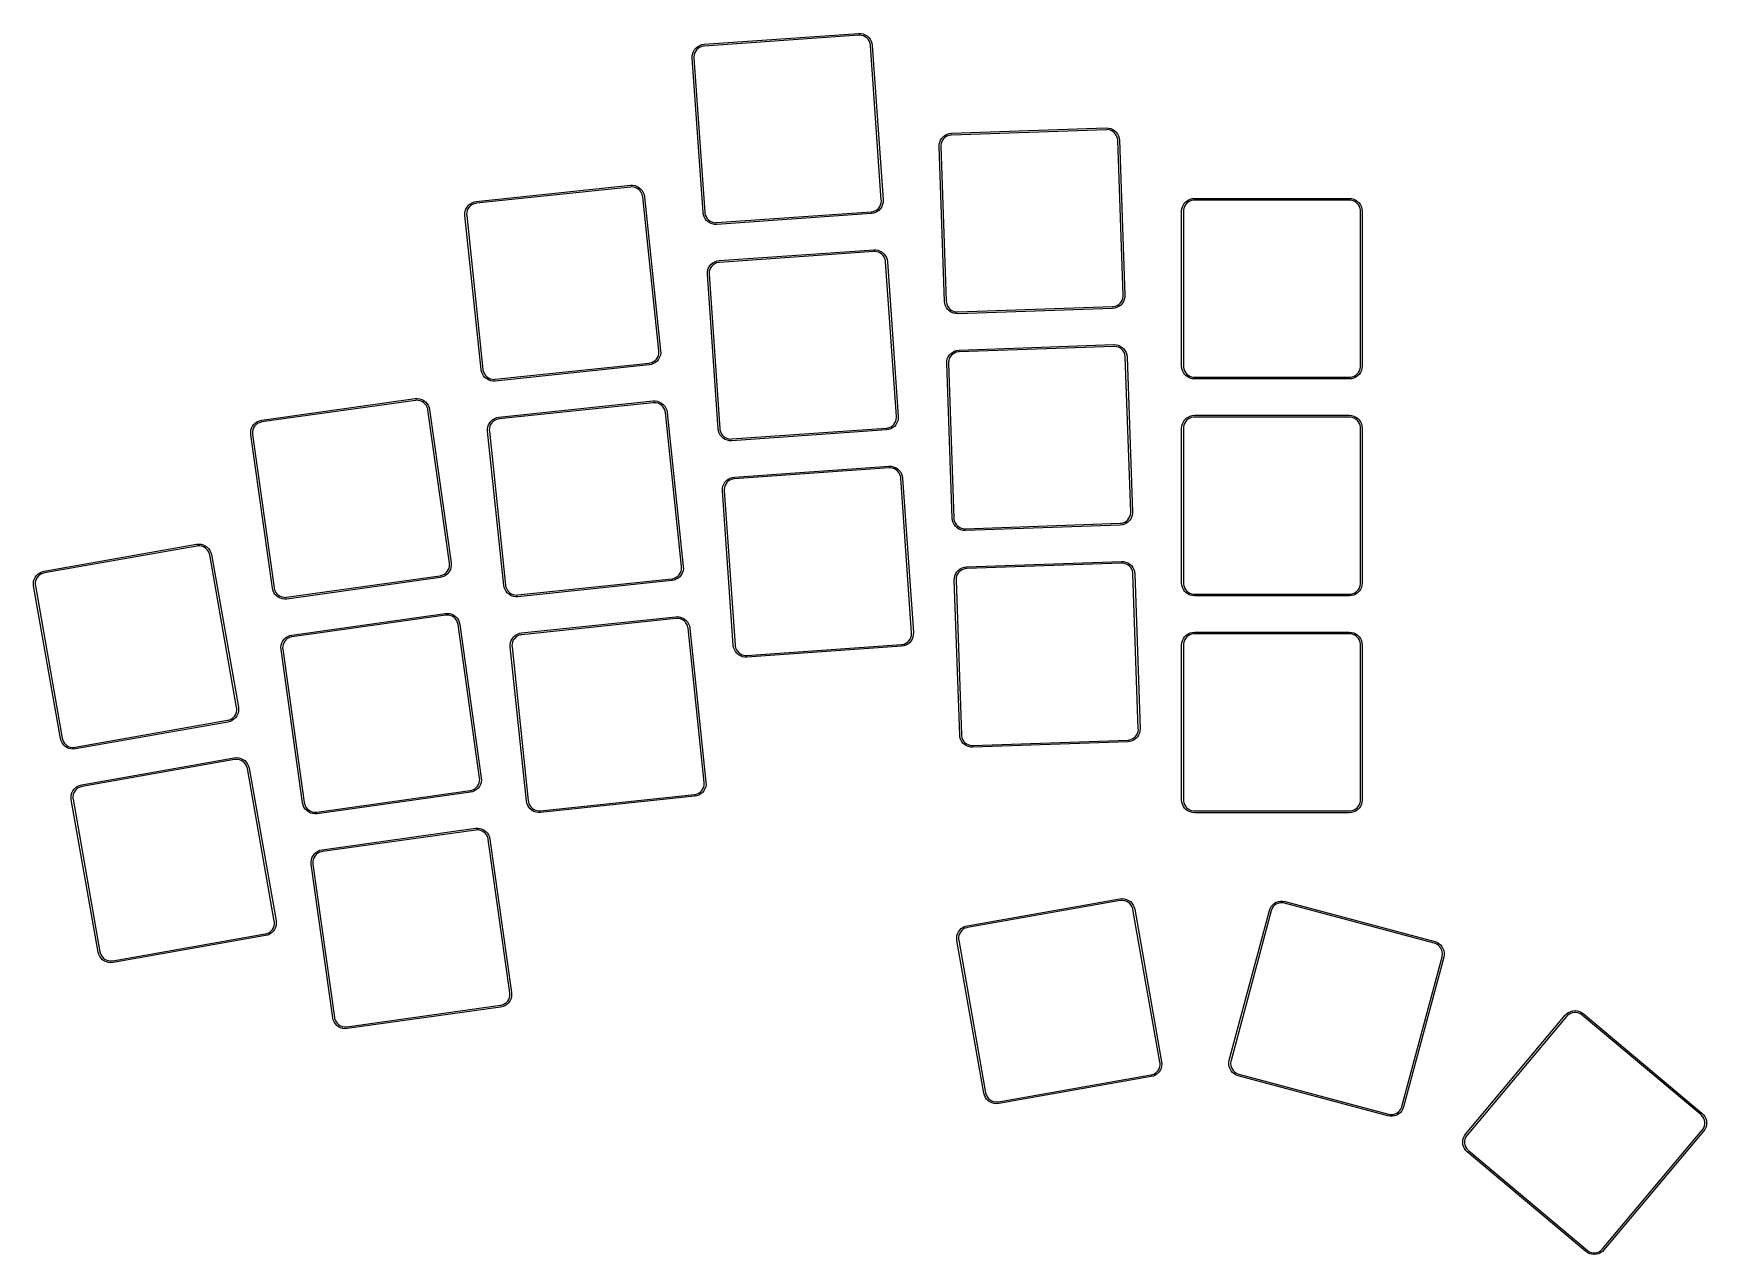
# Model space of a CAD drawing. Extents: x 25 to 166, y -132 to -30.
import ezdxf

# ---------------------------------------------------------------- set-up
doc = ezdxf.new("R2010")
doc.units = 0
doc.layers.add('BLACK', color=7, linetype='CONTINUOUS')

msp = doc.modelspace()

# ---------------------------------------------------------------- linework, layer by layer
at = {"layer": 'BLACK', "linetype": 'CONTINUOUS'}
for p, q in [((80.5856, -30.94), (80.7085, -30.7986)), ((80.7085, -30.7986), (80.8541, -30.6807)), ((80.8709, -30.8503), (80.7545, -30.9627)), ((80.8541, -30.6807), (81.018, -30.5898)), ((81.0051, -30.7598), (80.8709, -30.8503)), ((81.153, -30.6939), (81.0051, -30.7598)), ((81.018, -30.5898), (81.1952, -30.5288)), ((81.31, -30.6548), (81.153, -30.6939)), ((81.1952, -30.5288), (81.3803, -30.4995)), ((81.3905, -30.6491), (81.31, -30.6548)), ((81.3803, -30.4995), (94.3486, -29.5927)), ((81.3803, -30.4995), (81.3803, -30.4995)), ((81.3803, -30.4995), (81.3803, -30.4995)), ((81.3908, -30.6492), (81.3905, -30.6491)), ((94.3591, -29.7423), (81.3908, -30.6492)), ((81.3908, -30.6492), (81.3908, -30.6492)), ((81.3908, -30.6492), (81.3908, -30.6492)), ((81.3908, -30.6492), (81.3908, -30.6492)), ((94.3486, -29.5927), (94.3486, -29.5927)), ((94.3486, -29.5927), (94.536, -29.596)), ((94.3486, -29.5927), (94.3486, -29.5927)), ((94.4398, -29.7367), (94.3591, -29.7423)), ((94.3591, -29.7423), (94.3591, -29.7423)), ((94.6008, -29.7536), (94.4398, -29.7367)), ((94.536, -29.596), (94.7199, -29.6317)), ((94.7564, -29.7982), (94.6008, -29.7536)), ((94.7199, -29.6317), (94.8949, -29.6989)), ((94.9018, -29.8692), (94.7564, -29.7982)), ((94.8949, -29.6989), (95.0555, -29.7954)), ((95.0328, -29.9643), (94.9018, -29.8692)), ((95.1452, -30.0807), (95.0328, -29.9643)), ((95.0555, -29.7954), (95.1969, -29.9183)), ((95.2357, -30.2149), (95.1452, -30.0807)), ((95.1969, -29.9183), (95.3148, -30.064)), ((95.3016, -30.3628), (95.2357, -30.2149)), ((95.3407, -30.5198), (95.3016, -30.3628)), ((95.3148, -30.064), (95.4057, -30.2278)), ((95.3464, -30.6006), (95.3407, -30.5198)), ((96.2532, -43.5689), (95.3464, -30.6006)), ((95.3464, -30.6006), (95.3464, -30.6006)), ((95.4057, -30.2278), (95.4667, -30.405)), ((95.4667, -30.405), (95.496, -30.5901)), ((95.496, -30.5901), (95.496, -30.5901)), ((95.496, -30.5901), (96.4028, -43.5584)), ((80.3829, -31.6469), (80.3862, -31.4596)), ((81.2897, -44.6152), (80.3829, -31.6469)), ((80.3829, -31.6469), (80.3829, -31.6469)), ((80.3862, -31.4596), (80.4219, -31.2756)), ((80.4219, -31.2756), (80.4891, -31.1007)), ((80.4891, -31.1007), (80.5856, -30.94)), ((80.5438, -31.3947), (80.5269, -31.5557)), ((80.5269, -31.5557), (80.5325, -31.6364)), ((80.5325, -31.6364), (80.5325, -31.6364)), ((80.5325, -31.6364), (81.4394, -44.6048)), ((80.5884, -31.2392), (80.5438, -31.3947)), ((80.6594, -31.0937), (80.5884, -31.2392)), ((80.7545, -30.9627), (80.6594, -31.0937)), ((102.141, -37.9695), (115.133, -37.5158)), ((115.138, -37.6657), (102.146, -38.1194)), ((115.133, -37.5158), (115.133, -37.5158)), ((115.133, -37.5158), (115.32, -37.5256)), ((115.133, -37.5158), (115.133, -37.5158)), ((115.219, -37.6629), (115.138, -37.6657)), ((115.138, -37.6657), (115.138, -37.6657)), ((115.379, -37.6854), (115.219, -37.6629)), ((115.32, -37.5256), (115.502, -37.5678)), ((115.533, -37.7354), (115.379, -37.6854)), ((115.502, -37.5678), (115.675, -37.641)), ((115.676, -37.8114), (115.533, -37.7354)), ((115.675, -37.641), (115.832, -37.7431)), ((115.803, -37.9111), (115.676, -37.8114)), ((115.832, -37.7431), (115.969, -37.8708)), ((115.969, -37.8708), (116.082, -38.0205)), ((101.104, -39.0814), (101.114, -38.8942)), ((101.557, -52.0735), (101.104, -39.0814)), ((101.104, -39.0814), (101.104, -39.0814)), ((101.114, -38.8942), (101.156, -38.7117)), ((101.156, -38.7117), (101.229, -38.5392)), ((101.229, -38.5392), (101.331, -38.382)), ((101.273, -38.835), (101.251, -38.9953)), ((101.251, -38.9953), (101.254, -39.0761)), ((101.254, -39.0761), (101.254, -39.0761)), ((101.254, -39.0761), (101.707, -52.0682)), ((101.323, -38.6811), (101.273, -38.835)), ((101.399, -38.5382), (101.323, -38.6811)), ((101.331, -38.382), (101.459, -38.245)), ((101.499, -38.4106), (101.399, -38.5382)), ((101.459, -38.245), (101.608, -38.1323)), ((101.619, -38.3023), (101.499, -38.4106)), ((101.608, -38.1323), (101.775, -38.0472)), ((101.757, -38.2166), (101.619, -38.3023)), ((101.907, -38.156), (101.757, -38.2166)), ((101.775, -38.0472), (101.955, -37.9924)), ((102.065, -38.1223), (101.907, -38.156)), ((101.955, -37.9924), (102.14, -37.9696)), ((102.146, -38.1195), (102.065, -38.1223)), ((102.14, -37.9696), (102.141, -37.9695)), ((102.146, -38.1194), (102.146, -38.1194)), ((102.146, -38.1194), (102.146, -38.1194)), ((102.146, -38.1194), (102.146, -38.1195)), ((115.912, -38.0314), (115.803, -37.9111)), ((115.998, -38.1686), (115.912, -38.0314)), ((116.058, -38.3187), (115.998, -38.1686)), ((116.092, -38.477), (116.058, -38.3187)), ((116.082, -38.0205), (116.167, -38.1875)), ((116.095, -38.5577), (116.092, -38.477)), ((116.095, -38.5579), (116.095, -38.5577)), ((116.548, -51.55), (116.095, -38.5579)), ((116.167, -38.1875), (116.222, -38.3667)), ((116.222, -38.3667), (116.245, -38.5526)), ((116.245, -38.5526), (116.245, -38.5526)), ((116.245, -38.5526), (116.245, -38.5526)), ((116.245, -38.5526), (116.245, -38.5526)), ((116.245, -38.5526), (116.698, -51.5447)), ((62.2657, -43.6899), (75.1945, -42.331)), ((75.2101, -42.4802), (62.2814, -43.8391)), ((75.1945, -42.331), (75.3818, -42.3277)), ((75.1945, -42.331), (75.1945, -42.331)), ((75.1945, -42.331), (75.1945, -42.331)), ((75.2906, -42.4717), (75.2101, -42.4802)), ((75.2101, -42.4802), (75.2101, -42.4802)), ((75.4521, -42.483), (75.2906, -42.4717)), ((75.3818, -42.3277), (75.5669, -42.3571)), ((75.6091, -42.5222), (75.4521, -42.483)), ((75.5669, -42.3571), (75.7441, -42.4181)), ((75.757, -42.588), (75.6091, -42.5222)), ((75.7441, -42.4181), (75.9079, -42.5089)), ((75.8911, -42.6785), (75.757, -42.588)), ((76.0076, -42.791), (75.8911, -42.6785)), ((75.9079, -42.5089), (76.0536, -42.6268)), ((76.1027, -42.9219), (76.0076, -42.791)), ((76.0536, -42.6268), (76.1765, -42.7683)), ((76.1736, -43.0674), (76.1027, -42.9219)), ((76.2183, -43.2229), (76.1736, -43.0674)), ((76.1765, -42.7683), (76.273, -42.9289)), ((76.2267, -43.3034), (76.2183, -43.2229)), ((76.2268, -43.3034), (76.2267, -43.3034)), ((77.5856, -56.2322), (76.2268, -43.3034)), ((76.2268, -43.3034), (76.2268, -43.3034)), ((76.273, -42.9289), (76.3401, -43.1038)), ((76.3401, -43.1038), (76.3759, -43.2876)), ((76.3759, -43.2876), (76.3759, -43.2877)), ((76.3759, -43.2877), (77.7348, -56.2165)), ((121.995, -43.5751), (122.165, -43.4959)), ((122.165, -43.4959), (122.346, -43.4474)), ((122.346, -43.4474), (122.532, -43.4311)), ((122.532, -43.4311), (135.532, -43.4311)), ((122.532, -43.4311), (122.532, -43.4311)), ((135.532, -43.4311), (135.719, -43.4475)), ((135.719, -43.4475), (135.9, -43.496)), ((135.9, -43.496), (136.07, -43.5751)), ((61.3057, -44.684), (61.335, -44.4989)), ((61.3089, -44.8714), (61.3057, -44.684)), ((62.6678, -57.8001), (61.3089, -44.8714)), ((61.3089, -44.8714), (61.3089, -44.8714)), ((61.335, -44.4989), (61.396, -44.3217)), ((61.396, -44.3217), (61.4868, -44.1579)), ((61.461, -44.6137), (61.4497, -44.7752)), ((61.4497, -44.7752), (61.4581, -44.8557)), ((61.4581, -44.8557), (61.4581, -44.8557)), ((61.4581, -44.8557), (62.817, -57.7845)), ((61.5001, -44.4567), (61.461, -44.6137)), ((61.4868, -44.1579), (61.6048, -44.0122)), ((61.5659, -44.3088), (61.5001, -44.4567)), ((61.6564, -44.1746), (61.5659, -44.3088)), ((61.6048, -44.0122), (61.7462, -43.8893)), ((61.7689, -44.0582), (61.6564, -44.1746)), ((61.7462, -43.8893), (61.9068, -43.7928)), ((61.8998, -43.9631), (61.7689, -44.0582)), ((62.0453, -43.8921), (61.8998, -43.9631)), ((61.9068, -43.7928), (62.0817, -43.7256)), ((62.2009, -43.8475), (62.0453, -43.8921)), ((62.0817, -43.7256), (62.2657, -43.6898)), ((62.2812, -43.839), (62.2009, -43.8475)), ((62.2657, -43.6898), (62.2657, -43.6899)), ((62.2657, -43.6899), (62.2657, -43.6899)), ((62.2657, -43.6899), (62.2657, -43.6899)), ((62.2814, -43.8391), (62.2812, -43.839)), ((62.2814, -43.8391), (62.2814, -43.8391)), ((62.2814, -43.8391), (62.2814, -43.8391)), ((62.2814, -43.8391), (62.2814, -43.8391)), ((81.319, -44.8003), (81.2897, -44.6152)), ((81.2897, -44.6152), (81.2897, -44.6152)), ((81.2897, -44.6152), (81.2897, -44.6152)), ((81.2897, -44.6152), (81.2897, -44.6152)), ((81.38, -44.9775), (81.319, -44.8003)), ((81.4394, -44.6048), (81.4393, -44.6051)), ((81.4393, -44.6051), (81.445, -44.6855)), ((81.445, -44.6855), (81.4841, -44.8426)), ((81.4841, -44.8426), (81.55, -44.9904)), ((82.4266, -45.463), (95.395, -44.5562)), ((95.4054, -44.7058), (82.4371, -45.6126)), ((95.395, -44.5562), (95.395, -44.5562)), ((95.395, -44.5562), (95.395, -44.5562)), ((95.395, -44.5562), (95.3951, -44.5562)), ((95.3951, -44.5562), (95.4757, -44.5505)), ((95.5905, -44.6765), (95.4054, -44.7058)), ((95.4054, -44.7058), (95.4054, -44.7058)), ((95.4054, -44.7058), (95.4054, -44.7058)), ((95.4054, -44.7058), (95.4054, -44.7058)), ((95.4757, -44.5505), (95.6327, -44.5114)), ((95.7677, -44.6155), (95.5905, -44.6765)), ((95.6327, -44.5114), (95.7806, -44.4455)), ((95.9316, -44.5246), (95.7677, -44.6155)), ((95.7806, -44.4455), (95.9148, -44.355)), ((95.9148, -44.355), (96.0312, -44.2426)), ((96.0772, -44.4067), (95.9316, -44.5246)), ((96.0312, -44.2426), (96.1264, -44.1116)), ((96.2001, -44.2653), (96.0772, -44.4067)), ((96.1264, -44.1116), (96.1973, -43.9662)), ((96.1973, -43.9662), (96.2419, -43.8106)), ((96.2966, -44.1047), (96.2001, -44.2653)), ((96.2419, -43.8106), (96.2588, -43.6496)), ((96.2588, -43.6496), (96.2532, -43.5689)), ((96.2532, -43.5689), (96.2532, -43.5689)), ((96.3638, -43.9297), (96.2966, -44.1047)), ((96.3996, -43.7458), (96.3638, -43.9297)), ((96.4028, -43.5584), (96.3996, -43.7458)), ((96.4028, -43.5584), (96.4028, -43.5584)), ((96.4028, -43.5584), (96.4028, -43.5584)), ((121.457, -44.5061), (121.474, -44.3194)), ((121.457, -57.5061), (121.457, -44.5061)), ((121.457, -44.5061), (121.457, -44.5061)), ((121.474, -44.3194), (121.522, -44.1384)), ((121.522, -44.1384), (121.601, -43.9686)), ((121.601, -43.9686), (121.709, -43.8151)), ((121.635, -44.2658), (121.607, -44.4252)), ((121.607, -44.4252), (121.607, -44.5061)), ((121.607, -44.5061), (121.607, -44.5061)), ((121.607, -44.5061), (121.607, -57.5061)), ((121.691, -44.1137), (121.635, -44.2658)), ((121.772, -43.9735), (121.691, -44.1137)), ((121.709, -43.8151), (121.841, -43.6826)), ((121.876, -43.8495), (121.772, -43.9735)), ((121.841, -43.6826), (121.995, -43.5751)), ((122, -43.7455), (121.876, -43.8495)), ((122.14, -43.6646), (122, -43.7455)), ((122.292, -43.6092), (122.14, -43.6646)), ((122.451, -43.5811), (122.292, -43.6092)), ((122.532, -43.5811), (122.451, -43.5811)), ((135.532, -43.5811), (122.532, -43.5811)), ((122.532, -43.5811), (122.532, -43.5811)), ((135.613, -43.5811), (135.532, -43.5811)), ((135.773, -43.6092), (135.613, -43.5811)), ((135.925, -43.6646), (135.773, -43.6092)), ((136.065, -43.7455), (135.925, -43.6646)), ((136.189, -43.8495), (136.065, -43.7455)), ((136.07, -43.5751), (136.223, -43.6826)), ((136.293, -43.9735), (136.189, -43.8495)), ((136.223, -43.6826), (136.356, -43.8151)), ((136.374, -44.1137), (136.293, -43.9735)), ((136.356, -43.8151), (136.463, -43.9686)), ((136.429, -44.2658), (136.374, -44.1137)), ((136.457, -44.4252), (136.429, -44.2658)), ((136.457, -44.5061), (136.457, -44.4252)), ((136.457, -57.5061), (136.457, -44.5061)), ((136.457, -44.5061), (136.457, -44.5061)), ((136.457, -44.5061), (136.457, -44.5061)), ((136.463, -43.9686), (136.542, -44.1384)), ((136.542, -44.1384), (136.591, -44.3194)), ((136.591, -44.3194), (136.607, -44.506)), ((136.607, -44.506), (136.607, -44.5061)), ((136.607, -44.5061), (136.607, -57.5061)), ((81.4709, -45.1414), (81.38, -44.9775)), ((81.5888, -45.287), (81.4709, -45.1414)), ((81.55, -44.9904), (81.6405, -45.1246)), ((81.7302, -45.41), (81.5888, -45.287)), ((81.6405, -45.1246), (81.7529, -45.241)), ((81.8909, -45.5065), (81.7302, -45.41)), ((81.7529, -45.241), (81.8839, -45.3362)), ((81.8839, -45.3362), (82.0293, -45.4071)), ((82.0658, -45.5736), (81.8909, -45.5065)), ((82.0293, -45.4071), (82.1849, -45.4517)), ((82.2497, -45.6094), (82.0658, -45.5736)), ((82.1849, -45.4517), (82.3459, -45.4686)), ((82.4371, -45.6126), (82.2497, -45.6094)), ((82.3459, -45.4686), (82.4266, -45.463)), ((82.4266, -45.463), (82.4266, -45.463)), ((82.4266, -45.463), (82.4266, -45.463)), ((82.4371, -45.6126), (82.4371, -45.6126)), ((82.4371, -45.6126), (82.4371, -45.6126)), ((81.7587, -49.2563), (81.8552, -49.0957)), ((81.8552, -49.0957), (81.9781, -48.9543)), ((82.0241, -49.1184), (81.9289, -49.2494)), ((81.9781, -48.9543), (82.1237, -48.8364)), ((82.1405, -49.006), (82.0241, -49.1184)), ((82.1237, -48.8364), (82.2876, -48.7455)), ((82.2747, -48.9155), (82.1405, -49.006)), ((82.4225, -48.8496), (82.2747, -48.9155)), ((82.2876, -48.7455), (82.4648, -48.6845)), ((82.5796, -48.8105), (82.4225, -48.8496)), ((82.4648, -48.6845), (82.6499, -48.6552)), ((82.6602, -48.8048), (82.5796, -48.8105)), ((82.6499, -48.6552), (95.6182, -47.7484)), ((82.6499, -48.6552), (82.6499, -48.6552)), ((82.6499, -48.6552), (82.6499, -48.6552)), ((82.6499, -48.6552), (82.6499, -48.6552)), ((82.6603, -48.8048), (82.6602, -48.8048)), ((95.6287, -47.898), (82.6603, -48.8048)), ((82.6603, -48.8048), (82.6603, -48.8048)), ((82.6603, -48.8048), (82.6603, -48.8048)), ((82.6603, -48.8048), (82.6603, -48.8048)), ((95.6182, -47.7484), (95.8056, -47.7516)), ((95.6182, -47.7484), (95.6182, -47.7484)), ((95.6182, -47.7484), (95.6182, -47.7484)), ((95.7094, -47.8924), (95.6287, -47.898)), ((95.6287, -47.898), (95.6287, -47.898)), ((95.6287, -47.898), (95.6287, -47.898)), ((95.8704, -47.9093), (95.7094, -47.8924)), ((95.8056, -47.7516), (95.9895, -47.7874)), ((96.026, -47.9539), (95.8704, -47.9093)), ((95.9895, -47.7874), (96.1644, -47.8545)), ((96.1714, -48.0248), (96.026, -47.9539)), ((96.1644, -47.8545), (96.3251, -47.951)), ((96.3024, -48.12), (96.1714, -48.0248)), ((96.4148, -48.2364), (96.3024, -48.12)), ((96.3251, -47.951), (96.4665, -48.074)), ((96.5053, -48.3706), (96.4148, -48.2364)), ((96.4665, -48.074), (96.5844, -48.2196)), ((96.5712, -48.5184), (96.5053, -48.3706)), ((96.6103, -48.6755), (96.5712, -48.5184)), ((96.5844, -48.2196), (96.6753, -48.3835)), ((96.616, -48.7559), (96.6103, -48.6755)), ((96.6159, -48.7562), (96.616, -48.7559)), ((97.5228, -61.7246), (96.6159, -48.7562)), ((96.6753, -48.3835), (96.7363, -48.5607)), ((96.7363, -48.5607), (96.7656, -48.7458)), ((96.7656, -48.7458), (96.7656, -48.7458)), ((96.7656, -48.7458), (96.7656, -48.7458)), ((96.7656, -48.7458), (96.7656, -48.7458)), ((96.7656, -48.7458), (97.6724, -61.7141)), ((81.6525, -49.8026), (81.6557, -49.6152)), ((82.5593, -62.7709), (81.6525, -49.8026)), ((81.6525, -49.8026), (81.6525, -49.8026)), ((81.6557, -49.6152), (81.6915, -49.4313)), ((81.6915, -49.4313), (81.7587, -49.2563)), ((81.8134, -49.5504), (81.7965, -49.7114)), ((81.7965, -49.7114), (81.8021, -49.7921)), ((81.8021, -49.7921), (81.8021, -49.7921)), ((81.8021, -49.7921), (82.7089, -62.7604)), ((81.858, -49.3948), (81.8134, -49.5504)), ((81.9289, -49.2494), (81.858, -49.3948)), ((116.403, -52.0879), (116.479, -51.945)), ((116.479, -51.945), (116.529, -51.7911)), ((116.529, -51.7911), (116.551, -51.6308)), ((116.551, -51.6308), (116.548, -51.55)), ((116.548, -51.55), (116.548, -51.55)), ((116.646, -51.9144), (116.573, -52.0869)), ((116.688, -51.7319), (116.646, -51.9144)), ((116.698, -51.5447), (116.688, -51.7319)), ((116.698, -51.5447), (116.698, -51.5447)), ((116.698, -51.5447), (116.698, -51.5447)), ((101.58, -52.2594), (101.557, -52.0735)), ((101.557, -52.0735), (101.557, -52.0735)), ((101.557, -52.0735), (101.557, -52.0735)), ((101.557, -52.0735), (101.557, -52.0735)), ((101.635, -52.4386), (101.58, -52.2594)), ((101.72, -52.6056), (101.635, -52.4386)), ((101.707, -52.0682), (101.707, -52.0685)), ((101.707, -52.0685), (101.71, -52.1491)), ((101.71, -52.1491), (101.744, -52.3074)), ((101.833, -52.7553), (101.72, -52.6056)), ((101.744, -52.3074), (101.804, -52.4575)), ((101.804, -52.4575), (101.89, -52.5947)), ((101.97, -52.8831), (101.833, -52.7553)), ((101.89, -52.5947), (101.999, -52.715)), ((102.127, -52.9851), (101.97, -52.8831)), ((101.999, -52.715), (102.126, -52.8147)), ((102.126, -52.8147), (102.269, -52.8907)), ((102.3, -53.0583), (102.127, -52.9851)), ((102.269, -52.8907), (102.423, -52.9407)), ((102.482, -53.1005), (102.3, -53.0583)), ((102.423, -52.9407), (102.583, -52.9632)), ((102.669, -53.1103), (102.482, -53.1005)), ((102.583, -52.9632), (102.664, -52.9604)), ((102.664, -52.9604), (115.656, -52.5067)), ((102.664, -52.9604), (102.664, -52.9604)), ((102.664, -52.9604), (102.664, -52.9604)), ((102.664, -52.9604), (102.664, -52.9604)), ((115.661, -52.6566), (102.669, -53.1103)), ((102.669, -53.1103), (102.669, -53.1103)), ((102.669, -53.1103), (102.669, -53.1103)), ((115.656, -52.5066), (115.737, -52.5038)), ((115.656, -52.5067), (115.656, -52.5066)), ((115.656, -52.5067), (115.656, -52.5067)), ((115.662, -52.6565), (115.661, -52.6566)), ((115.847, -52.6337), (115.662, -52.6565)), ((115.737, -52.5038), (115.895, -52.4702)), ((116.027, -52.5789), (115.847, -52.6337)), ((115.895, -52.4702), (116.045, -52.4095)), ((116.194, -52.4939), (116.027, -52.5789)), ((116.045, -52.4095), (116.183, -52.3238)), ((116.183, -52.3238), (116.303, -52.2155)), ((116.343, -52.3811), (116.194, -52.4939)), ((116.303, -52.2155), (116.403, -52.0879)), ((116.471, -52.2441), (116.343, -52.3811)), ((116.573, -52.0869), (116.471, -52.2441)), ((102.59, -56.1813), (102.776, -56.1585)), ((102.776, -56.1584), (115.768, -55.7047)), ((102.776, -56.1585), (102.776, -56.1584)), ((102.776, -56.1584), (102.776, -56.1584)), ((115.773, -55.8546), (102.781, -56.3083)), ((115.768, -55.7047), (115.955, -55.7145)), ((115.768, -55.7047), (115.768, -55.7047)), ((115.768, -55.7047), (115.768, -55.7047)), ((115.768, -55.7047), (115.768, -55.7047)), ((115.854, -55.8518), (115.773, -55.8546)), ((115.773, -55.8546), (115.773, -55.8546)), ((115.773, -55.8546), (115.773, -55.8546)), ((115.773, -55.8546), (115.773, -55.8546)), ((116.014, -55.8743), (115.854, -55.8518)), ((115.955, -55.7145), (116.138, -55.7567)), ((116.168, -55.9243), (116.014, -55.8743)), ((116.138, -55.7567), (116.31, -55.8299)), ((116.311, -56.0003), (116.168, -55.9243)), ((116.31, -55.8299), (116.467, -55.932)), ((116.439, -56.1), (116.311, -56.0003)), ((116.547, -56.2203), (116.439, -56.1)), ((116.467, -55.932), (116.604, -56.0597)), ((116.604, -56.0597), (116.717, -56.2094)), ((63.8336, -58.6077), (76.7624, -57.2488)), ((76.7781, -57.398), (63.8493, -58.7569)), ((76.7624, -57.2488), (76.8429, -57.2404)), ((76.7624, -57.2488), (76.7624, -57.2488)), ((76.962, -57.3623), (76.7781, -57.398)), ((76.7781, -57.398), (76.7781, -57.398)), ((76.7781, -57.398), (76.7781, -57.398)), ((76.7781, -57.398), (76.7781, -57.398)), ((76.8429, -57.2404), (76.9985, -57.1958)), ((77.137, -57.2951), (76.962, -57.3623)), ((76.9985, -57.1958), (77.1439, -57.1248)), ((77.2976, -57.1986), (77.137, -57.2951)), ((77.1439, -57.1248), (77.2749, -57.0297)), ((77.2749, -57.0297), (77.3873, -56.9132)), ((77.439, -57.0757), (77.2976, -57.1986)), ((77.3873, -56.9132), (77.4778, -56.7791)), ((77.5569, -56.93), (77.439, -57.0757)), ((77.4778, -56.7791), (77.5436, -56.6312)), ((77.5436, -56.6312), (77.5828, -56.4742)), ((77.6478, -56.7661), (77.5569, -56.93)), ((77.5828, -56.4742), (77.5941, -56.3127)), ((77.5941, -56.3127), (77.5856, -56.2322)), ((77.5856, -56.2322), (77.5856, -56.2322)), ((77.7088, -56.589), (77.6478, -56.7661)), ((77.7381, -56.4039), (77.7088, -56.589)), ((77.7348, -56.2165), (77.7348, -56.2165)), ((77.7348, -56.2165), (77.7381, -56.4039)), ((101.739, -57.2703), (101.749, -57.0832)), ((102.193, -70.2624), (101.739, -57.2703)), ((101.739, -57.2703), (101.739, -57.2703)), ((101.749, -57.0832), (101.791, -56.9006)), ((101.791, -56.9006), (101.864, -56.7281)), ((101.864, -56.7281), (101.966, -56.5709)), ((101.909, -57.0239), (101.886, -57.1842)), ((101.886, -57.1842), (101.889, -57.265)), ((101.889, -57.265), (101.889, -57.2651)), ((101.889, -57.2651), (102.343, -70.2571)), ((101.959, -56.87), (101.909, -57.0239)), ((102.035, -56.7271), (101.959, -56.87)), ((101.966, -56.5709), (102.094, -56.4339)), ((102.134, -56.5995), (102.035, -56.7271)), ((102.094, -56.4339), (102.244, -56.3211)), ((102.255, -56.4912), (102.134, -56.5995)), ((102.244, -56.3211), (102.411, -56.2361)), ((102.392, -56.4055), (102.255, -56.4912)), ((102.542, -56.3448), (102.392, -56.4055)), ((102.411, -56.2361), (102.59, -56.1813)), ((102.7, -56.3112), (102.542, -56.3448)), ((102.781, -56.3084), (102.7, -56.3112)), ((102.781, -56.3083), (102.781, -56.3083)), ((102.781, -56.3083), (102.781, -56.3084)), ((116.633, -56.3575), (116.547, -56.2203)), ((116.693, -56.5076), (116.633, -56.3575)), ((116.727, -56.6659), (116.693, -56.5076)), ((116.717, -56.2094), (116.802, -56.3764)), ((116.73, -56.7465), (116.727, -56.6659)), ((116.73, -56.7468), (116.73, -56.7465)), ((117.184, -69.7389), (116.73, -56.7468)), ((116.802, -56.3764), (116.857, -56.5556)), ((116.857, -56.5556), (116.88, -56.7416)), ((116.88, -56.7416), (116.88, -56.7416)), ((116.88, -56.7416), (116.88, -56.7416)), ((116.88, -56.7416), (116.88, -56.7416)), ((116.88, -56.7416), (117.333, -69.7336)), ((121.474, -57.6928), (121.457, -57.5061)), ((121.457, -57.5061), (121.457, -57.5061)), ((121.457, -57.5061), (121.457, -57.5061)), ((121.607, -57.5061), (121.607, -57.5062)), ((121.607, -57.5062), (121.607, -57.587)), ((136.457, -57.587), (136.457, -57.5061)), ((136.457, -57.5061), (136.457, -57.5061)), ((136.607, -57.5061), (136.591, -57.6928)), ((136.607, -57.5061), (136.607, -57.5061)), ((62.6678, -57.8002), (62.6678, -57.8001)), ((62.7036, -57.9841), (62.6678, -57.8002)), ((62.7707, -58.159), (62.7036, -57.9841)), ((62.8672, -58.3196), (62.7707, -58.159)), ((62.817, -57.7845), (62.817, -57.7845)), ((62.817, -57.7845), (62.817, -57.7845)), ((62.817, -57.7845), (62.8254, -57.8649)), ((62.8254, -57.8649), (62.8701, -58.0205)), ((62.9902, -58.4611), (62.8672, -58.3196)), ((62.8701, -58.0205), (62.941, -58.166)), ((62.941, -58.166), (63.0361, -58.2969)), ((63.1358, -58.579), (62.9902, -58.4611)), ((63.0361, -58.2969), (63.1526, -58.4094)), ((63.2997, -58.6698), (63.1358, -58.579)), ((63.1526, -58.4094), (63.2868, -58.4999)), ((63.2868, -58.4999), (63.4346, -58.5657)), ((63.4769, -58.7308), (63.2997, -58.6698)), ((63.4346, -58.5657), (63.5917, -58.6049)), ((63.6619, -58.7602), (63.4769, -58.7308)), ((63.5917, -58.6049), (63.7531, -58.6162)), ((63.8493, -58.7569), (63.6619, -58.7602)), ((63.7531, -58.6162), (63.8336, -58.6077)), ((63.8336, -58.6077), (63.8336, -58.6077)), ((63.8493, -58.7569), (63.8493, -58.7569)), ((121.522, -57.8738), (121.474, -57.6928)), ((121.601, -58.0436), (121.522, -57.8738)), ((121.709, -58.1971), (121.601, -58.0436)), ((121.607, -57.587), (121.635, -57.7464)), ((121.635, -57.7464), (121.691, -57.8985)), ((121.691, -57.8985), (121.772, -58.0387)), ((121.841, -58.3296), (121.709, -58.1971)), ((121.772, -58.0387), (121.876, -58.1627)), ((121.995, -58.4371), (121.841, -58.3296)), ((121.876, -58.1627), (122, -58.2667)), ((122.165, -58.5163), (121.995, -58.4371)), ((122, -58.2667), (122.14, -58.3477)), ((122.14, -58.3477), (122.292, -58.403)), ((122.346, -58.5648), (122.165, -58.5163)), ((122.292, -58.403), (122.451, -58.4311)), ((122.532, -58.5811), (122.346, -58.5648)), ((122.451, -58.4311), (122.532, -58.4311)), ((122.532, -58.4311), (135.532, -58.4311)), ((135.532, -58.5811), (122.532, -58.5811)), ((135.532, -58.4311), (135.532, -58.4311)), ((135.532, -58.4311), (135.613, -58.4311)), ((135.719, -58.5648), (135.532, -58.5811)), ((135.532, -58.5811), (135.532, -58.5811)), ((135.613, -58.4311), (135.773, -58.403)), ((135.9, -58.5163), (135.719, -58.5648)), ((135.773, -58.403), (135.925, -58.3476)), ((136.07, -58.4371), (135.9, -58.5163)), ((135.925, -58.3476), (136.065, -58.2667)), ((136.065, -58.2667), (136.189, -58.1627)), ((136.223, -58.3296), (136.07, -58.4371)), ((136.189, -58.1627), (136.293, -58.0387)), ((136.356, -58.1971), (136.223, -58.3296)), ((136.293, -58.0387), (136.374, -57.8985)), ((136.463, -58.0436), (136.356, -58.1971)), ((136.374, -57.8985), (136.429, -57.7464)), ((136.429, -57.7464), (136.457, -57.587)), ((136.542, -57.8738), (136.463, -58.0436)), ((136.591, -57.6928), (136.542, -57.8738)), ((44.2563, -62.045), (57.1298, -60.2357)), ((57.1298, -60.2357), (57.3169, -60.2259)), ((57.1298, -60.2357), (57.1298, -60.2357)), ((57.1298, -60.2357), (57.1298, -60.2357)), ((57.1298, -60.2357), (57.1298, -60.2357)), ((57.2308, -60.373), (57.1506, -60.3843)), ((57.3925, -60.3787), (57.2308, -60.373)), ((57.3169, -60.2259), (57.5029, -60.2488)), ((57.5029, -60.2488), (57.6821, -60.3035)), ((57.6821, -60.3035), (57.8491, -60.3886)), ((57.1506, -60.3843), (44.2772, -62.1935)), ((57.1506, -60.3843), (57.1506, -60.3843)), ((57.1506, -60.3843), (57.1506, -60.3843)), ((57.1506, -60.3843), (57.1506, -60.3843)), ((57.5509, -60.4123), (57.3925, -60.3787)), ((57.7009, -60.4729), (57.5509, -60.4123)), ((57.8382, -60.5587), (57.7009, -60.4729)), ((57.9585, -60.667), (57.8382, -60.5587)), ((57.8491, -60.3886), (57.9987, -60.5014)), ((58.0581, -60.7946), (57.9585, -60.667)), ((57.9987, -60.5014), (58.1265, -60.6384)), ((58.1341, -60.9375), (58.0581, -60.7946)), ((58.1265, -60.6384), (58.2286, -60.7956)), ((58.1842, -61.0914), (58.1341, -60.9375)), ((58.1954, -61.1713), (58.1842, -61.0914)), ((58.1954, -61.1715), (58.1954, -61.1713)), ((60.0046, -74.045), (58.1954, -61.1715)), ((58.2286, -60.7956), (58.3018, -60.9681)), ((58.3018, -60.9681), (58.344, -61.1507)), ((58.344, -61.1507), (58.3439, -61.1507)), ((58.3439, -61.1507), (58.3439, -61.1507)), ((58.3439, -61.1507), (58.3439, -61.1507)), ((58.3439, -61.1507), (60.1532, -74.0241)), ((64.1681, -61.7902), (77.0969, -60.4313)), ((77.1126, -60.5805), (64.1838, -61.9394)), ((77.0969, -60.4313), (77.2842, -60.428)), ((77.0969, -60.4313), (77.0969, -60.4313)), ((77.1931, -60.572), (77.1126, -60.5805)), ((77.1126, -60.5805), (77.1126, -60.5805)), ((77.1126, -60.5805), (77.1126, -60.5805)), ((77.3545, -60.5833), (77.1931, -60.572)), ((77.2842, -60.428), (77.4693, -60.4573)), ((77.5116, -60.6225), (77.3545, -60.5833)), ((77.4693, -60.4573), (77.6465, -60.5183)), ((77.6594, -60.6883), (77.5116, -60.6225)), ((77.6465, -60.5183), (77.8104, -60.6092)), ((77.7936, -60.7788), (77.6594, -60.6883)), ((77.9101, -60.8912), (77.7936, -60.7788)), ((77.8104, -60.6092), (77.956, -60.7271)), ((78.0052, -61.0222), (77.9101, -60.8912)), ((77.956, -60.7271), (78.079, -60.8685)), ((78.0762, -61.1676), (78.0052, -61.0222)), ((78.1208, -61.3232), (78.0762, -61.1676)), ((78.079, -60.8685), (78.1755, -61.0292)), ((78.1292, -61.4035), (78.1208, -61.3232)), ((78.1292, -61.4037), (78.1292, -61.4035)), ((79.4881, -74.3325), (78.1292, -61.4037)), ((78.1755, -61.0292), (78.2426, -61.2041)), ((78.2426, -61.2041), (78.2784, -61.388)), ((78.2784, -61.388), (78.2784, -61.388)), ((78.2784, -61.388), (79.6372, -74.3168)), ((97.5284, -61.8053), (97.5228, -61.7246)), ((97.5228, -61.7246), (97.5228, -61.7246)), ((97.6724, -61.7141), (97.6691, -61.9015)), ((97.6724, -61.7141), (97.6724, -61.7141)), ((121.841, -61.8826), (121.995, -61.7751)), ((121.995, -61.7751), (122.165, -61.6959)), ((122.165, -61.6959), (122.346, -61.6474)), ((122.346, -61.6474), (122.532, -61.6311)), ((122.532, -61.6311), (135.532, -61.6311)), ((122.532, -61.6311), (122.532, -61.6311)), ((135.532, -61.6311), (135.719, -61.6475)), ((135.719, -61.6475), (135.9, -61.6959)), ((135.9, -61.6959), (136.07, -61.7751)), ((136.07, -61.7751), (136.223, -61.8826)), ((43.3316, -63.072), (43.3544, -62.886)), ((43.3414, -63.2591), (43.3316, -63.072)), ((43.3544, -62.886), (43.4092, -62.7068)), ((43.4092, -62.7068), (43.4942, -62.5398)), ((43.4843, -62.9964), (43.4786, -63.1581)), ((43.4786, -63.1581), (43.4899, -63.2383)), ((43.5179, -62.838), (43.4843, -62.9964)), ((43.4942, -62.5398), (43.607, -62.3902)), ((43.5786, -62.688), (43.5179, -62.838)), ((43.6643, -62.5507), (43.5786, -62.688)), ((43.607, -62.3902), (43.7441, -62.2624)), ((43.7726, -62.4304), (43.6643, -62.5507)), ((43.7441, -62.2624), (43.9012, -62.1603)), ((43.9002, -62.3308), (43.7726, -62.4304)), ((44.0431, -62.2548), (43.9002, -62.3308)), ((43.9012, -62.1603), (44.0737, -62.0871)), ((44.197, -62.2048), (44.0431, -62.2548)), ((44.0737, -62.0871), (44.2563, -62.045)), ((44.277, -62.1935), (44.197, -62.2048)), ((44.2563, -62.045), (44.2563, -62.045)), ((44.2772, -62.1935), (44.277, -62.1935)), ((63.2081, -62.7843), (63.2374, -62.5992)), ((63.2114, -62.9717), (63.2081, -62.7843)), ((64.5702, -75.9004), (63.2114, -62.9717)), ((63.2114, -62.9717), (63.2114, -62.9717)), ((63.2374, -62.5992), (63.2984, -62.422)), ((63.2984, -62.422), (63.3893, -62.2582)), ((63.3634, -62.714), (63.3521, -62.8755)), ((63.3521, -62.8755), (63.3605, -62.956)), ((63.3605, -62.956), (63.3605, -62.956)), ((63.3605, -62.956), (64.7194, -75.8848)), ((63.4025, -62.557), (63.3634, -62.714)), ((63.3893, -62.2582), (63.5072, -62.1125)), ((63.4684, -62.4091), (63.4025, -62.557)), ((63.5589, -62.2749), (63.4684, -62.4091)), ((63.5072, -62.1125), (63.6486, -61.9896)), ((63.6713, -62.1585), (63.5589, -62.2749)), ((63.6486, -61.9896), (63.8092, -61.8931)), ((63.8022, -62.0634), (63.6713, -62.1585)), ((63.9477, -61.9924), (63.8022, -62.0634)), ((63.8092, -61.8931), (63.9842, -61.8259)), ((64.1033, -61.9478), (63.9477, -61.9924)), ((63.9842, -61.8259), (64.1681, -61.7902)), ((64.1837, -61.9393), (64.1033, -61.9478)), ((64.1681, -61.7902), (64.1681, -61.7902)), ((64.1681, -61.7902), (64.1681, -61.7902)), ((64.1681, -61.7902), (64.1681, -61.7902)), ((64.1838, -61.9394), (64.1837, -61.9393)), ((64.1838, -61.9394), (64.1838, -61.9394)), ((64.1838, -61.9394), (64.1838, -61.9394)), ((64.1838, -61.9394), (64.1838, -61.9394)), ((82.5886, -62.956), (82.5593, -62.7709)), ((82.5593, -62.7709), (82.5593, -62.7709)), ((82.5593, -62.7709), (82.5593, -62.7709)), ((82.5593, -62.7709), (82.5593, -62.7709)), ((82.6496, -63.1332), (82.5886, -62.956)), ((82.7405, -63.297), (82.6496, -63.1332)), ((82.7089, -62.7604), (82.7089, -62.7604)), ((82.7089, -62.7604), (82.7146, -62.8412)), ((82.7146, -62.8412), (82.7537, -62.9982)), ((82.7537, -62.9982), (82.8196, -63.1461)), ((82.8196, -63.1461), (82.9101, -63.2803)), ((83.6962, -63.6187), (96.6645, -62.7118)), ((96.675, -62.8615), (83.7067, -63.7683)), ((96.6645, -62.7118), (96.6645, -62.7118)), ((96.6645, -62.7118), (96.6645, -62.7118)), ((96.6645, -62.7118), (96.6647, -62.7118)), ((96.6647, -62.7118), (96.7453, -62.7062)), ((96.8601, -62.8322), (96.675, -62.8615)), ((96.675, -62.8615), (96.675, -62.8615)), ((96.675, -62.8615), (96.675, -62.8615)), ((96.675, -62.8615), (96.675, -62.8615)), ((96.7453, -62.7062), (96.9023, -62.6671)), ((97.0373, -62.7712), (96.8601, -62.8322)), ((96.9023, -62.6671), (97.0502, -62.6012)), ((97.2012, -62.6803), (97.0373, -62.7712)), ((97.0502, -62.6012), (97.1844, -62.5107)), ((97.1844, -62.5107), (97.3008, -62.3983)), ((97.3468, -62.5624), (97.2012, -62.6803)), ((97.3008, -62.3983), (97.3959, -62.2673)), ((97.4697, -62.421), (97.3468, -62.5624)), ((97.3959, -62.2673), (97.4669, -62.1218)), ((97.4669, -62.1218), (97.5115, -61.9663)), ((97.5662, -62.2603), (97.4697, -62.421)), ((97.5115, -61.9663), (97.5284, -61.8053)), ((97.6334, -62.0854), (97.5662, -62.2603)), ((97.6691, -61.9015), (97.6334, -62.0854)), ((121.457, -62.7061), (121.474, -62.5194)), ((121.457, -75.7061), (121.457, -62.7061)), ((121.457, -62.7061), (121.457, -62.7061)), ((121.474, -62.5194), (121.522, -62.3384)), ((121.522, -62.3384), (121.601, -62.1686)), ((121.601, -62.1686), (121.709, -62.0151)), ((121.635, -62.4658), (121.607, -62.6252)), ((121.607, -62.6252), (121.607, -62.7061)), ((121.607, -62.7061), (121.607, -62.7061)), ((121.607, -62.7061), (121.607, -75.7061)), ((121.691, -62.3137), (121.635, -62.4658)), ((121.772, -62.1735), (121.691, -62.3137)), ((121.709, -62.0151), (121.841, -61.8826)), ((121.876, -62.0495), (121.772, -62.1735)), ((122, -61.9455), (121.876, -62.0495)), ((122.14, -61.8646), (122, -61.9455)), ((122.292, -61.8092), (122.14, -61.8646)), ((122.451, -61.7811), (122.292, -61.8092)), ((122.532, -61.7811), (122.451, -61.7811)), ((135.532, -61.7811), (122.532, -61.7811)), ((122.532, -61.7811), (122.532, -61.7811)), ((135.613, -61.7811), (135.532, -61.7811)), ((135.773, -61.8092), (135.613, -61.7811)), ((135.925, -61.8646), (135.773, -61.8092)), ((136.065, -61.9455), (135.925, -61.8646)), ((136.189, -62.0495), (136.065, -61.9455)), ((136.293, -62.1735), (136.189, -62.0495)), ((136.223, -61.8826), (136.356, -62.0151)), ((136.374, -62.3137), (136.293, -62.1735)), ((136.356, -62.0151), (136.463, -62.1686)), ((136.429, -62.4658), (136.374, -62.3137)), ((136.457, -62.6252), (136.429, -62.4658)), ((136.457, -62.7061), (136.457, -62.6252)), ((136.457, -75.7061), (136.457, -62.7061)), ((136.457, -62.7061), (136.457, -62.7061)), ((136.457, -62.7061), (136.457, -62.7061)), ((136.463, -62.1686), (136.542, -62.3384)), ((136.542, -62.3384), (136.591, -62.5194)), ((136.591, -62.5194), (136.607, -62.706)), ((136.607, -62.706), (136.607, -62.7061)), ((136.607, -62.7061), (136.607, -75.7061)), ((45.1506, -76.1326), (43.3414, -63.2591)), ((43.3414, -63.2591), (43.3414, -63.2591)), ((43.4899, -63.2383), (43.4899, -63.2383)), ((43.4899, -63.2383), (43.4899, -63.2383)), ((43.4899, -63.2383), (45.2992, -76.1117)), ((82.8584, -63.4427), (82.7405, -63.297)), ((82.9998, -63.5656), (82.8584, -63.4427)), ((82.9101, -63.2803), (83.0225, -63.3967)), ((83.1604, -63.6621), (82.9998, -63.5656)), ((83.0225, -63.3967), (83.1535, -63.4918)), ((83.1535, -63.4918), (83.2989, -63.5628)), ((83.3354, -63.7293), (83.1604, -63.6621)), ((83.2989, -63.5628), (83.4545, -63.6074)), ((83.5193, -63.765), (83.3354, -63.7293)), ((83.4545, -63.6074), (83.6155, -63.6243)), ((83.7067, -63.7683), (83.5193, -63.765)), ((83.6155, -63.6243), (83.6962, -63.6187)), ((83.7067, -63.7683), (83.7067, -63.7683)), ((83.7067, -63.7683), (83.7067, -63.7683)), ((83.9194, -66.8109), (96.8878, -65.904)), ((96.8878, -65.904), (97.0751, -65.9073)), ((96.8878, -65.904), (96.8878, -65.904)), ((96.8878, -65.904), (96.8878, -65.904)), ((96.8878, -65.904), (96.8878, -65.904)), ((97.0751, -65.9073), (97.259, -65.9431)), ((97.259, -65.9431), (97.434, -66.0102)), ((83.0282, -67.412), (83.1247, -67.2514)), ((83.1247, -67.2514), (83.2477, -67.11)), ((83.2937, -67.2741), (83.1985, -67.4051)), ((83.2477, -67.11), (83.3933, -66.9921)), ((83.4101, -67.1617), (83.2937, -67.2741)), ((83.3933, -66.9921), (83.5572, -66.9012)), ((83.5443, -67.0712), (83.4101, -67.1617)), ((83.6921, -67.0054), (83.5443, -67.0712)), ((83.5572, -66.9012), (83.7344, -66.8402)), ((83.8492, -66.9662), (83.6921, -67.0054)), ((83.7344, -66.8402), (83.9192, -66.811)), ((83.9299, -66.9606), (83.8492, -66.9662)), ((83.9192, -66.811), (83.9194, -66.8109)), ((96.8982, -66.0537), (83.9299, -66.9605)), ((83.9299, -66.9605), (83.9299, -66.9605)), ((83.9299, -66.9605), (83.9299, -66.9605)), ((83.9299, -66.9605), (83.9299, -66.9606)), ((96.9789, -66.048), (96.8982, -66.0537)), ((96.8982, -66.0537), (96.8982, -66.0537)), ((97.1399, -66.065), (96.9789, -66.048)), ((97.2955, -66.1096), (97.1399, -66.065)), ((97.4409, -66.1805), (97.2955, -66.1096)), ((97.434, -66.0102), (97.5946, -66.1067)), ((97.5719, -66.2757), (97.4409, -66.1805)), ((97.6843, -66.3921), (97.5719, -66.2757)), ((97.5946, -66.1067), (97.736, -66.2297)), ((97.7748, -66.5263), (97.6843, -66.3921)), ((97.736, -66.2297), (97.8539, -66.3753)), ((97.8406, -66.6741), (97.7748, -66.5263)), ((97.8798, -66.8312), (97.8406, -66.6741)), ((97.8539, -66.3753), (97.9448, -66.5392)), ((97.8854, -66.9119), (97.8798, -66.8312)), ((97.8855, -66.9119), (97.8854, -66.9119)), ((98.7923, -79.8802), (97.8855, -66.9119)), ((97.8855, -66.9119), (97.8855, -66.9119)), ((97.9448, -66.5392), (98.0058, -66.7164)), ((98.0058, -66.7164), (98.035, -66.9012)), ((98.035, -66.9012), (98.0351, -66.9014)), ((98.0351, -66.9014), (98.942, -79.8698)), ((82.922, -67.9582), (82.9253, -67.7709)), ((83.8289, -80.9266), (82.922, -67.9582)), ((82.922, -67.9582), (82.922, -67.9582)), ((82.922, -67.9582), (82.922, -67.9582)), ((82.922, -67.9582), (82.922, -67.9582)), ((82.9253, -67.7709), (82.9611, -67.587)), ((82.9611, -67.587), (83.0282, -67.412)), ((83.083, -67.7061), (83.066, -67.8671)), ((83.066, -67.8671), (83.0717, -67.9478)), ((83.0717, -67.9478), (83.0717, -67.9478)), ((83.0717, -67.9478), (83.9785, -80.9161)), ((83.1276, -67.5505), (83.083, -67.7061)), ((83.1985, -67.4051), (83.1276, -67.5505)), ((117.038, -70.2769), (117.114, -70.134)), ((117.114, -70.134), (117.164, -69.98)), ((117.164, -69.98), (117.186, -69.8198)), ((117.186, -69.8198), (117.184, -69.7389)), ((117.184, -69.7389), (117.184, -69.7389)), ((117.184, -69.7389), (117.184, -69.7389)), ((117.184, -69.7389), (117.184, -69.7389)), ((117.281, -70.1034), (117.208, -70.2758)), ((117.324, -69.9208), (117.281, -70.1034)), ((117.333, -69.7337), (117.324, -69.9208)), ((117.333, -69.7336), (117.333, -69.7337)), ((102.215, -70.4484), (102.193, -70.2624)), ((102.193, -70.2624), (102.193, -70.2624)), ((102.193, -70.2624), (102.193, -70.2624)), ((102.193, -70.2624), (102.193, -70.2624)), ((102.27, -70.6276), (102.215, -70.4484)), ((102.355, -70.7945), (102.27, -70.6276)), ((102.343, -70.2571), (102.343, -70.2573)), ((102.343, -70.2573), (102.345, -70.338)), ((102.345, -70.338), (102.379, -70.4963)), ((102.468, -70.9442), (102.355, -70.7945)), ((102.379, -70.4963), (102.44, -70.6464)), ((102.44, -70.6464), (102.525, -70.7837)), ((102.605, -71.072), (102.468, -70.9442)), ((102.525, -70.7837), (102.634, -70.9039)), ((102.762, -71.174), (102.605, -71.072)), ((102.634, -70.9039), (102.761, -71.0036)), ((102.761, -71.0036), (102.904, -71.0796)), ((102.935, -71.2472), (102.762, -71.174)), ((102.904, -71.0796), (103.058, -71.1296)), ((103.117, -71.2894), (102.935, -71.2472)), ((103.058, -71.1296), (103.218, -71.1521)), ((103.305, -71.2992), (103.117, -71.2894)), ((103.218, -71.1521), (103.299, -71.1493)), ((103.299, -71.1493), (116.291, -70.6956)), ((103.299, -71.1493), (103.299, -71.1493)), ((116.297, -70.8455), (103.305, -71.2992)), ((116.291, -70.6956), (116.372, -70.6928)), ((116.291, -70.6956), (116.291, -70.6956)), ((116.291, -70.6956), (116.291, -70.6956)), ((116.291, -70.6956), (116.291, -70.6956)), ((116.483, -70.8227), (116.297, -70.8455)), ((116.297, -70.8455), (116.297, -70.8455)), ((116.372, -70.6928), (116.531, -70.6591)), ((116.662, -70.7679), (116.483, -70.8227)), ((116.531, -70.6591), (116.681, -70.5985)), ((116.829, -70.6828), (116.662, -70.7679)), ((116.681, -70.5985), (116.818, -70.5127)), ((116.818, -70.5127), (116.938, -70.4044)), ((116.978, -70.5701), (116.829, -70.6828)), ((116.938, -70.4044), (117.038, -70.2769)), ((117.106, -70.433), (116.978, -70.5701)), ((117.208, -70.2758), (117.106, -70.433)), ((25.9893, -74.7095), (38.7918, -72.4521)), ((38.8178, -72.5998), (26.0153, -74.8572)), ((38.7918, -72.4521), (38.9784, -72.4357)), ((38.7918, -72.4521), (38.7918, -72.4521)), ((38.8975, -72.5857), (38.8178, -72.5998)), ((38.8178, -72.5998), (38.8178, -72.5998)), ((39.0594, -72.5857), (38.8975, -72.5857)), ((38.9784, -72.4357), (39.1651, -72.4521)), ((39.2187, -72.6138), (39.0594, -72.5857)), ((39.1651, -72.4521), (39.3461, -72.5006)), ((39.3708, -72.6692), (39.2187, -72.6138)), ((39.3461, -72.5006), (39.5159, -72.5798)), ((39.511, -72.7501), (39.3708, -72.6692)), ((39.635, -72.8542), (39.511, -72.7501)), ((39.5159, -72.5798), (39.6694, -72.6873)), ((39.739, -72.9782), (39.635, -72.8542)), ((39.6694, -72.6873), (39.8019, -72.8198)), ((39.8199, -73.1183), (39.739, -72.9782)), ((39.8019, -72.8198), (39.9094, -72.9732)), ((39.9094, -72.9732), (39.9886, -73.1431)), ((39.8753, -73.2704), (39.8199, -73.1183)), ((39.8893, -73.3501), (39.8753, -73.2704)), ((39.8894, -73.3501), (39.8893, -73.3501)), ((42.1468, -86.1526), (39.8894, -73.3501)), ((39.8894, -73.3501), (39.8894, -73.3501)), ((39.9886, -73.1431), (40.037, -73.3238)), ((40.037, -73.3238), (40.0371, -73.3241)), ((40.0371, -73.3241), (42.2945, -86.1266)), ((59.9766, -74.4453), (60.0103, -74.2869)), ((60.0159, -74.1252), (60.0046, -74.045)), ((60.0046, -74.045), (60.0046, -74.045)), ((60.0103, -74.2869), (60.0159, -74.1252)), ((60.1402, -74.3973), (60.0854, -74.5765)), ((60.163, -74.2113), (60.1402, -74.3973)), ((60.1532, -74.0241), (60.1532, -74.0241)), ((60.1532, -74.0241), (60.163, -74.2113)), ((79.4852, -74.5745), (79.4965, -74.413)), ((79.4965, -74.413), (79.4881, -74.3325)), ((79.4881, -74.3325), (79.4881, -74.3325)), ((79.6372, -74.3168), (79.6372, -74.3168)), ((79.6372, -74.3168), (79.6372, -74.3168)), ((79.6372, -74.3168), (79.6405, -74.5042)), ((103.046, -74.425), (103.225, -74.3702)), ((103.225, -74.3702), (103.411, -74.3473)), ((103.411, -74.3473), (116.403, -73.8936)), ((103.411, -74.3473), (103.411, -74.3473)), ((103.411, -74.3473), (103.411, -74.3473)), ((103.411, -74.3473), (103.411, -74.3473)), ((116.408, -74.0436), (103.416, -74.4972)), ((116.403, -73.8936), (116.403, -73.8936)), ((116.403, -73.8936), (116.403, -73.8936)), ((116.403, -73.8936), (116.59, -73.9035)), ((116.489, -74.0407), (116.408, -74.0436)), ((116.408, -74.0436), (116.408, -74.0436)), ((116.649, -74.0633), (116.489, -74.0407)), ((116.59, -73.9035), (116.773, -73.9456)), ((116.803, -74.1133), (116.649, -74.0633)), ((116.773, -73.9456), (116.945, -74.0188)), ((116.946, -74.1893), (116.803, -74.1133)), ((116.945, -74.0188), (117.102, -74.1209)), ((117.074, -74.2889), (116.946, -74.1893)), ((117.182, -74.4092), (117.074, -74.2889)), ((117.102, -74.1209), (117.239, -74.2487)), ((117.268, -74.5465), (117.182, -74.4092)), ((117.239, -74.2487), (117.352, -74.3983)), ((117.352, -74.3983), (117.437, -74.5653)), ((25.1009, -75.7682), (25.1173, -75.5815)), ((25.1173, -75.9548), (25.1009, -75.7682)), ((25.1173, -75.5815), (25.1658, -75.4005)), ((25.1658, -75.4005), (25.245, -75.2306)), ((25.245, -75.2306), (25.3524, -75.0772)), ((25.2791, -75.5278), (25.2509, -75.6872)), ((25.2509, -75.6872), (25.2509, -75.8491)), ((25.3344, -75.3757), (25.2791, -75.5278)), ((25.4153, -75.2356), (25.3344, -75.3757)), ((25.3524, -75.0772), (25.4849, -74.9447)), ((25.5194, -75.1116), (25.4153, -75.2356)), ((25.4849, -74.9447), (25.6384, -74.8372)), ((25.6434, -75.0075), (25.5194, -75.1116)), ((25.6384, -74.8372), (25.8083, -74.758)), ((25.7835, -74.9266), (25.6434, -75.0075)), ((25.9356, -74.8713), (25.7835, -74.9266)), ((25.8083, -74.758), (25.9893, -74.7095)), ((26.0153, -74.8572), (25.9356, -74.8713)), ((25.9893, -74.7095), (25.9893, -74.7095)), ((26.0153, -74.8572), (26.0153, -74.8572)), ((46.3439, -76.899), (59.2174, -75.0898)), ((59.2382, -75.2383), (46.3648, -77.0475)), ((59.2174, -75.0898), (59.2174, -75.0898)), ((59.2174, -75.0898), (59.2174, -75.0898)), ((59.2174, -75.0898), (59.2178, -75.0898)), ((59.2178, -75.0898), (59.2975, -75.0786)), ((59.2383, -75.2384), (59.2382, -75.2383)), ((59.2382, -75.2383), (59.2382, -75.2383)), ((59.2382, -75.2383), (59.2382, -75.2383)), ((59.4208, -75.1962), (59.2383, -75.2384)), ((59.2975, -75.0786), (59.4515, -75.0285)), ((59.5933, -75.123), (59.4208, -75.1962)), ((59.4515, -75.0285), (59.5944, -74.9525)), ((59.7505, -75.0209), (59.5933, -75.123)), ((59.5944, -74.9525), (59.7219, -74.8529)), ((59.7219, -74.8529), (59.8302, -74.7326)), ((59.8875, -74.8931), (59.7505, -75.0209)), ((59.8302, -74.7326), (59.916, -74.5953)), ((60.0003, -74.7435), (59.8875, -74.8931)), ((59.916, -74.5953), (59.9766, -74.4453)), ((60.0854, -74.5765), (60.0003, -74.7435)), ((65.736, -76.708), (78.6648, -75.3491)), ((78.6805, -75.4983), (65.7517, -76.8572)), ((78.6648, -75.3491), (78.6648, -75.3491)), ((78.6648, -75.3491), (78.6648, -75.3491)), ((78.6648, -75.3491), (78.6649, -75.3491)), ((78.6649, -75.3491), (78.7453, -75.3407)), ((78.8644, -75.4626), (78.6805, -75.4983)), ((78.6805, -75.4983), (78.6805, -75.4983)), ((78.6805, -75.4983), (78.6805, -75.4983)), ((78.6805, -75.4983), (78.6805, -75.4983)), ((78.7453, -75.3407), (78.9009, -75.2961)), ((79.0394, -75.3954), (78.8644, -75.4626)), ((78.9009, -75.2961), (79.0464, -75.2251)), ((79.2, -75.2989), (79.0394, -75.3954)), ((79.0464, -75.2251), (79.1773, -75.13)), ((79.1773, -75.13), (79.2897, -75.0136)), ((79.3414, -75.176), (79.2, -75.2989)), ((79.2897, -75.0136), (79.3802, -74.8794)), ((79.4593, -75.0303), (79.3414, -75.176)), ((79.3802, -74.8794), (79.4461, -74.7315)), ((79.4461, -74.7315), (79.4852, -74.5745)), ((79.5502, -74.8664), (79.4593, -75.0303)), ((79.6112, -74.6893), (79.5502, -74.8664)), ((79.6405, -74.5042), (79.6112, -74.6893)), ((102.374, -75.4592), (102.384, -75.2721)), ((102.828, -88.4513), (102.374, -75.4592)), ((102.374, -75.4592), (102.374, -75.4592)), ((102.384, -75.2721), (102.426, -75.0895)), ((102.426, -75.0895), (102.499, -74.917)), ((102.499, -74.917), (102.601, -74.7598)), ((102.544, -75.2128), (102.521, -75.3731)), ((102.521, -75.3731), (102.524, -75.454)), ((102.524, -75.454), (102.524, -75.454)), ((102.524, -75.454), (102.978, -88.446)), ((102.594, -75.0589), (102.544, -75.2128)), ((102.67, -74.916), (102.594, -75.0589)), ((102.601, -74.7598), (102.729, -74.6228)), ((102.769, -74.7884), (102.67, -74.916)), ((102.729, -74.6228), (102.879, -74.51)), ((102.89, -74.6801), (102.769, -74.7884)), ((102.879, -74.51), (103.046, -74.425)), ((103.027, -74.5943), (102.89, -74.6801)), ((103.177, -74.5337), (103.027, -74.5943)), ((103.335, -74.5001), (103.177, -74.5337)), ((103.416, -74.4972), (103.335, -74.5001)), ((103.416, -74.4972), (103.416, -74.4972)), ((103.416, -74.4972), (103.416, -74.4972)), ((103.416, -74.4972), (103.416, -74.4972)), ((103.416, -74.4972), (103.416, -74.4972)), ((117.328, -74.6965), (117.268, -74.5465)), ((117.362, -74.8548), (117.328, -74.6965)), ((117.365, -74.9357), (117.362, -74.8548)), ((117.819, -87.9278), (117.365, -74.9357)), ((117.365, -74.9357), (117.365, -74.9357)), ((117.437, -74.5653), (117.492, -74.7445)), ((117.492, -74.7445), (117.515, -74.9303)), ((117.515, -74.9303), (117.515, -74.9305)), ((117.515, -74.9305), (117.969, -87.9225)), ((121.474, -75.8928), (121.457, -75.7061)), ((121.457, -75.7061), (121.457, -75.7061)), ((121.457, -75.7061), (121.457, -75.7061)), ((121.607, -75.7061), (121.607, -75.7062)), ((121.607, -75.7062), (121.607, -75.787)), ((121.607, -75.787), (121.635, -75.9464)), ((136.429, -75.9464), (136.457, -75.787)), ((136.457, -75.787), (136.457, -75.7061)), ((136.607, -75.7061), (136.591, -75.8928)), ((136.607, -75.7061), (136.607, -75.7061)), ((27.3747, -88.7573), (25.1173, -75.9548)), ((25.1173, -75.9548), (25.1173, -75.9548)), ((25.2509, -75.8491), (25.265, -75.9288)), ((25.265, -75.9288), (27.5224, -88.7313)), ((45.1507, -76.1328), (45.1506, -76.1326)), ((45.1928, -76.3152), (45.1507, -76.1328)), ((45.266, -76.4877), (45.1928, -76.3152)), ((45.3681, -76.6448), (45.266, -76.4877)), ((45.2992, -76.1117), (45.2992, -76.1117)), ((45.2992, -76.1117), (45.3105, -76.1919)), ((45.3105, -76.1919), (45.3605, -76.3458)), ((45.3605, -76.3458), (45.4365, -76.4887)), ((45.4959, -76.7819), (45.3681, -76.6448)), ((45.4365, -76.4887), (45.5361, -76.6162)), ((45.6455, -76.8946), (45.4959, -76.7819)), ((45.5361, -76.6162), (45.6564, -76.7245)), ((45.8125, -76.9797), (45.6455, -76.8946)), ((45.6564, -76.7245), (45.7936, -76.8103)), ((45.7936, -76.8103), (45.9437, -76.871)), ((45.9917, -77.0345), (45.8125, -76.9797)), ((45.9437, -76.871), (46.102, -76.9046)), ((46.1776, -77.0573), (45.9917, -77.0345)), ((46.102, -76.9046), (46.2638, -76.9103)), ((46.3648, -77.0475), (46.1776, -77.0573)), ((46.2638, -76.9103), (46.3439, -76.899)), ((46.3439, -76.899), (46.3439, -76.899)), ((46.3648, -77.0475), (46.3648, -77.0475)), ((46.3648, -77.0475), (46.3648, -77.0476)), ((46.3648, -77.0476), (46.3648, -77.0475)), ((64.606, -76.0844), (64.5702, -75.9004)), ((64.5702, -75.9004), (64.5702, -75.9004)), ((64.5702, -75.9004), (64.5702, -75.9004)), ((64.6731, -76.2593), (64.606, -76.0844)), ((64.7696, -76.42), (64.6731, -76.2593)), ((64.7194, -75.8848), (64.7194, -75.8848)), ((64.7194, -75.8848), (64.7278, -75.9652)), ((64.7278, -75.9652), (64.7725, -76.1208)), ((64.8926, -76.5614), (64.7696, -76.42)), ((64.7725, -76.1208), (64.8434, -76.2663)), ((64.8434, -76.2663), (64.9385, -76.3973)), ((65.0382, -76.6793), (64.8926, -76.5614)), ((64.9385, -76.3973), (65.055, -76.5097)), ((65.2021, -76.7701), (65.0382, -76.6793)), ((65.055, -76.5097), (65.1892, -76.6002)), ((65.1892, -76.6002), (65.337, -76.666)), ((65.3793, -76.8311), (65.2021, -76.7701)), ((65.337, -76.666), (65.4941, -76.7052)), ((65.5643, -76.8605), (65.3793, -76.8311)), ((65.4941, -76.7052), (65.6555, -76.7165)), ((65.7517, -76.8572), (65.5643, -76.8605)), ((65.6555, -76.7165), (65.736, -76.708)), ((65.736, -76.708), (65.736, -76.708)), ((65.736, -76.708), (65.736, -76.708)), ((65.7517, -76.8572), (65.7517, -76.8572)), ((121.522, -76.0738), (121.474, -75.8928)), ((121.601, -76.2436), (121.522, -76.0738)), ((121.709, -76.3971), (121.601, -76.2436)), ((121.635, -75.9464), (121.691, -76.0985)), ((121.691, -76.0985), (121.772, -76.2387)), ((121.841, -76.5296), (121.709, -76.3971)), ((121.772, -76.2387), (121.876, -76.3627)), ((121.995, -76.6371), (121.841, -76.5296)), ((121.876, -76.3627), (122, -76.4667)), ((122.165, -76.7163), (121.995, -76.6371)), ((122, -76.4667), (122.14, -76.5477)), ((122.14, -76.5477), (122.292, -76.603)), ((122.346, -76.7648), (122.165, -76.7163)), ((122.292, -76.603), (122.451, -76.6311)), ((122.532, -76.7811), (122.346, -76.7648)), ((122.451, -76.6311), (122.532, -76.6311)), ((122.532, -76.6311), (135.532, -76.6311)), ((135.532, -76.7811), (122.532, -76.7811)), ((135.532, -76.6311), (135.532, -76.6311)), ((135.532, -76.6311), (135.613, -76.6311)), ((135.719, -76.7648), (135.532, -76.7811)), ((135.532, -76.7811), (135.532, -76.7811)), ((135.613, -76.6311), (135.773, -76.603)), ((135.9, -76.7163), (135.719, -76.7648)), ((135.773, -76.603), (135.925, -76.5476)), ((136.07, -76.6371), (135.9, -76.7163)), ((135.925, -76.5476), (136.065, -76.4667)), ((136.065, -76.4667), (136.189, -76.3627)), ((136.223, -76.5296), (136.07, -76.6371)), ((136.189, -76.3627), (136.293, -76.2387)), ((136.356, -76.3971), (136.223, -76.5296)), ((136.293, -76.2387), (136.374, -76.0985)), ((136.463, -76.2436), (136.356, -76.3971)), ((136.374, -76.0985), (136.429, -75.9464)), ((136.542, -76.0738), (136.463, -76.2436)), ((136.591, -75.8928), (136.542, -76.0738)), ((46.7892, -80.0679), (59.6627, -78.2586)), ((59.6836, -78.4072), (46.8101, -80.2164)), ((59.6627, -78.2586), (59.8499, -78.2488)), ((59.6627, -78.2586), (59.6627, -78.2586)), ((59.6627, -78.2586), (59.6627, -78.2586)), ((59.7637, -78.3959), (59.6836, -78.4072)), ((59.6836, -78.4072), (59.6836, -78.4072)), ((59.9255, -78.4016), (59.7637, -78.3959)), ((59.8499, -78.2488), (60.0358, -78.2717)), ((60.0838, -78.4352), (59.9255, -78.4016)), ((60.0358, -78.2717), (60.215, -78.3264)), ((60.2339, -78.4958), (60.0838, -78.4352)), ((60.215, -78.3264), (60.382, -78.4115)), ((60.3711, -78.5816), (60.2339, -78.4958)), ((60.4914, -78.6899), (60.3711, -78.5816)), ((60.382, -78.4115), (60.5316, -78.5243)), ((60.5316, -78.5243), (60.6594, -78.6613)), ((66.0705, -79.8905), (78.9993, -78.5316)), ((78.9993, -78.5316), (79.1867, -78.5283)), ((78.9993, -78.5316), (78.9993, -78.5316)), ((79.1867, -78.5283), (79.3717, -78.5576)), ((79.3717, -78.5576), (79.5489, -78.6186)), ((79.5489, -78.6186), (79.7128, -78.7095)), ((60.5911, -78.8174), (60.4914, -78.6899)), ((60.667, -78.9604), (60.5911, -78.8174)), ((60.6594, -78.6613), (60.7615, -78.8185)), ((60.7171, -79.1143), (60.667, -78.9604)), ((60.7283, -79.1944), (60.7171, -79.1143)), ((62.5376, -92.0679), (60.7283, -79.1944)), ((60.7283, -79.1944), (60.7283, -79.1944)), ((60.7615, -78.8185), (60.8347, -78.991)), ((60.8347, -78.991), (60.8769, -79.1735)), ((60.8769, -79.1735), (60.8769, -79.1735)), ((60.8769, -79.1735), (60.8769, -79.1735)), ((60.8769, -79.1735), (60.8769, -79.1735)), ((60.8769, -79.1735), (62.6861, -92.047)), ((65.551, -80.0899), (65.7116, -79.9934)), ((65.7116, -79.9934), (65.8866, -79.9262)), ((65.8866, -79.9262), (66.0705, -79.8905)), ((66.0705, -79.8905), (66.0705, -79.8905)), ((66.0705, -79.8905), (66.0705, -79.8905)), ((79.015, -78.6808), (66.0862, -80.0396)), ((79.0955, -78.6723), (79.015, -78.6808)), ((79.015, -78.6808), (79.015, -78.6808)), ((79.015, -78.6808), (79.015, -78.6808)), ((79.2569, -78.6836), (79.0955, -78.6723)), ((79.414, -78.7228), (79.2569, -78.6836)), ((79.5618, -78.7886), (79.414, -78.7228)), ((79.696, -78.8791), (79.5618, -78.7886)), ((79.8125, -78.9915), (79.696, -78.8791)), ((79.7128, -78.7095), (79.8584, -78.8274)), ((79.9076, -79.1225), (79.8125, -78.9915)), ((79.8584, -78.8274), (79.9814, -78.9688)), ((79.9786, -79.2679), (79.9076, -79.1225)), ((80.0232, -79.4235), (79.9786, -79.2679)), ((79.9814, -78.9688), (80.0779, -79.1295)), ((80.0316, -79.5039), (80.0232, -79.4235)), ((80.0316, -79.504), (80.0316, -79.5039)), ((81.3905, -92.4328), (80.0316, -79.504)), ((80.0779, -79.1295), (80.145, -79.3044)), ((80.145, -79.3044), (80.1808, -79.4883)), ((80.1808, -79.4883), (80.1808, -79.4883)), ((80.1808, -79.4883), (81.5397, -92.4171)), ((98.781, -80.1219), (98.798, -79.9609)), ((98.798, -79.9609), (98.7923, -79.8802)), ((98.7923, -79.8802), (98.7923, -79.8802)), ((98.942, -79.8698), (98.9387, -80.0571)), ((98.942, -79.8698), (98.942, -79.8698)), ((98.942, -79.8698), (98.942, -79.8698)), ((98.942, -79.8698), (98.942, -79.8698)), ((121.841, -80.0826), (121.995, -79.9751)), ((121.995, -79.9751), (122.165, -79.8959)), ((122.292, -80.0092), (122.14, -80.0646)), ((122.165, -79.8959), (122.346, -79.8474)), ((122.451, -79.9811), (122.292, -80.0092)), ((122.346, -79.8474), (122.532, -79.8311)), ((122.532, -79.9811), (122.451, -79.9811)), ((122.532, -79.8311), (135.532, -79.8311)), ((122.532, -79.8311), (122.532, -79.8311)), ((135.532, -79.9811), (122.532, -79.9811)), ((122.532, -79.9811), (122.532, -79.9811)), ((135.532, -79.8311), (135.719, -79.8475)), ((135.613, -79.9811), (135.532, -79.9811)), ((135.773, -80.0092), (135.613, -79.9811)), ((135.719, -79.8475), (135.9, -79.8959)), ((135.925, -80.0646), (135.773, -80.0092)), ((135.9, -79.8959), (136.07, -79.9751)), ((136.07, -79.9751), (136.223, -80.0826)), ((45.8645, -81.0949), (45.8873, -80.9089)), ((45.8743, -81.282), (45.8645, -81.0949)), ((47.6836, -94.1555), (45.8743, -81.282)), ((45.8873, -80.9089), (45.9421, -80.7297)), ((45.9421, -80.7297), (46.0272, -80.5627)), ((46.0172, -81.0192), (46.0116, -81.181)), ((46.0116, -81.181), (46.0229, -81.2611)), ((46.0509, -80.8609), (46.0172, -81.0192)), ((46.0229, -81.2611), (47.8321, -94.1346)), ((46.0272, -80.5627), (46.14, -80.4131)), ((46.1115, -80.7108), (46.0509, -80.8609)), ((46.1973, -80.5736), (46.1115, -80.7108)), ((46.14, -80.4131), (46.277, -80.2853)), ((46.3056, -80.4533), (46.1973, -80.5736)), ((46.277, -80.2853), (46.4342, -80.1832)), ((46.4331, -80.3536), (46.3056, -80.4533)), ((46.576, -80.2776), (46.4331, -80.3536)), ((46.4342, -80.1832), (46.6066, -80.11)), ((46.73, -80.2276), (46.576, -80.2776)), ((46.6066, -80.11), (46.7892, -80.0678)), ((46.8098, -80.2164), (46.73, -80.2276)), ((46.7892, -80.0678), (46.7892, -80.0679)), ((46.7892, -80.0679), (46.7892, -80.0679)), ((46.7892, -80.0679), (46.7892, -80.0679)), ((46.8101, -80.2164), (46.8098, -80.2164)), ((46.8101, -80.2164), (46.8101, -80.2164)), ((46.8101, -80.2164), (46.8101, -80.2164)), ((46.8101, -80.2164), (46.8101, -80.2164)), ((65.1105, -80.8846), (65.1398, -80.6995)), ((65.1138, -81.072), (65.1105, -80.8846)), ((66.4726, -94.0007), (65.1138, -81.072)), ((65.1138, -81.072), (65.1138, -81.072)), ((65.1398, -80.6995), (65.2008, -80.5223)), ((65.2008, -80.5223), (65.2917, -80.3585)), ((65.2658, -80.8143), (65.2545, -80.9758)), ((65.2545, -80.9758), (65.263, -81.0563)), ((65.263, -81.0563), (65.263, -81.0563)), ((65.263, -81.0563), (66.6218, -93.9851)), ((65.3049, -80.6573), (65.2658, -80.8143)), ((65.2917, -80.3585), (65.4096, -80.2128)), ((65.3708, -80.5094), (65.3049, -80.6573)), ((65.4613, -80.3752), (65.3708, -80.5094)), ((65.4096, -80.2128), (65.551, -80.0899)), ((65.5737, -80.2588), (65.4613, -80.3752)), ((65.7047, -80.1637), (65.5737, -80.2588)), ((65.8501, -80.0927), (65.7047, -80.1637)), ((66.0057, -80.0481), (65.8501, -80.0927)), ((66.0862, -80.0397), (66.0057, -80.0481)), ((66.0862, -80.0396), (66.0862, -80.0397)), ((66.0862, -80.0397), (66.0862, -80.0397)), ((83.829, -80.9268), (83.8289, -80.9266)), ((83.8582, -81.1116), (83.829, -80.9268)), ((83.9192, -81.2888), (83.8582, -81.1116)), ((84.0101, -81.4527), (83.9192, -81.2888)), ((83.9785, -80.9161), (83.9785, -80.9161)), ((83.9785, -80.9161), (83.9786, -80.9161)), ((83.9786, -80.9161), (83.9842, -80.9968)), ((83.9842, -80.9968), (84.0234, -81.1539)), ((84.0234, -81.1539), (84.0892, -81.3017)), ((84.0892, -81.3017), (84.1797, -81.4359)), ((84.9658, -81.7743), (97.9341, -80.8675)), ((97.9446, -81.0171), (84.9762, -81.924)), ((97.9341, -80.8674), (98.0148, -80.8618)), ((97.9341, -80.8675), (97.9341, -80.8674)), ((97.9341, -80.8675), (97.9341, -80.8675)), ((97.9341, -80.8675), (97.9341, -80.8675)), ((97.9448, -81.017), (97.9446, -81.0171)), ((98.1296, -80.9878), (97.9448, -81.017)), ((98.0148, -80.8618), (98.1719, -80.8226)), ((98.3068, -80.9268), (98.1296, -80.9878)), ((98.1719, -80.8226), (98.3197, -80.7568)), ((98.4707, -80.8359), (98.3068, -80.9268)), ((98.3197, -80.7568), (98.4539, -80.6663)), ((98.4539, -80.6663), (98.5703, -80.5539)), ((98.6163, -80.718), (98.4707, -80.8359)), ((98.5703, -80.5539), (98.6655, -80.4229)), ((98.7393, -80.5766), (98.6163, -80.718)), ((98.6655, -80.4229), (98.7364, -80.2775)), ((98.7364, -80.2775), (98.781, -80.1219)), ((98.8358, -80.416), (98.7393, -80.5766)), ((98.9029, -80.241), (98.8358, -80.416)), ((98.9387, -80.0571), (98.9029, -80.241)), ((121.457, -80.9061), (121.474, -80.7194)), ((121.457, -93.9061), (121.457, -80.9061)), ((121.457, -80.9061), (121.457, -80.9061)), ((121.474, -80.7194), (121.522, -80.5384)), ((121.522, -80.5384), (121.601, -80.3686)), ((121.601, -80.3686), (121.709, -80.2151)), ((121.635, -80.6658), (121.607, -80.8252)), ((121.607, -80.8252), (121.607, -80.9061)), ((121.607, -80.9061), (121.607, -80.9061)), ((121.607, -80.9061), (121.607, -93.9061)), ((121.691, -80.5137), (121.635, -80.6658)), ((121.772, -80.3735), (121.691, -80.5137)), ((121.709, -80.2151), (121.841, -80.0826)), ((121.876, -80.2495), (121.772, -80.3735)), ((122, -80.1455), (121.876, -80.2495)), ((122.14, -80.0646), (122, -80.1455)), ((136.065, -80.1455), (135.925, -80.0646)), ((136.189, -80.2495), (136.065, -80.1455)), ((136.293, -80.3735), (136.189, -80.2495)), ((136.223, -80.0826), (136.356, -80.2151)), ((136.374, -80.5137), (136.293, -80.3735)), ((136.356, -80.2151), (136.463, -80.3686)), ((136.429, -80.6658), (136.374, -80.5137)), ((136.457, -80.8252), (136.429, -80.6658)), ((136.457, -80.9061), (136.457, -80.8252)), ((136.457, -93.9061), (136.457, -80.9061)), ((136.457, -80.9061), (136.457, -80.9061)), ((136.457, -80.9061), (136.457, -80.9061)), ((136.463, -80.3686), (136.542, -80.5384)), ((136.542, -80.5384), (136.591, -80.7194)), ((136.591, -80.7194), (136.607, -80.906)), ((136.607, -80.906), (136.607, -80.9061)), ((136.607, -80.9061), (136.607, -93.9061)), ((84.128, -81.5983), (84.0101, -81.4527)), ((84.2694, -81.7213), (84.128, -81.5983)), ((84.1797, -81.4359), (84.2921, -81.5523)), ((84.43, -81.8178), (84.2694, -81.7213)), ((84.2921, -81.5523), (84.4231, -81.6475)), ((84.4231, -81.6475), (84.5685, -81.7184)), ((84.605, -81.8849), (84.43, -81.8178)), ((84.5685, -81.7184), (84.7241, -81.763)), ((84.7889, -81.9207), (84.605, -81.8849)), ((84.7241, -81.763), (84.8851, -81.78)), ((84.9762, -81.924), (84.7889, -81.9207)), ((84.8851, -81.78), (84.9658, -81.7743)), ((84.9658, -81.7743), (84.9658, -81.7743)), ((84.9762, -81.924), (84.9762, -81.924)), ((84.9762, -81.924), (84.9762, -81.924)), ((84.9762, -81.924), (84.9762, -81.924)), ((41.7684, -87.0738), (41.8924, -86.9698)), ((41.8924, -86.9698), (41.9965, -86.8458)), ((42.0594, -87.0042), (41.9269, -87.1367)), ((41.9965, -86.8458), (42.0774, -86.7056)), ((42.1668, -86.8507), (42.0594, -87.0042)), ((42.0774, -86.7056), (42.1328, -86.5535)), ((42.1328, -86.5535), (42.1609, -86.3941)), ((42.1609, -86.2323), (42.1468, -86.1526)), ((42.1468, -86.1526), (42.1468, -86.1526)), ((42.1609, -86.3941), (42.1609, -86.2323)), ((42.246, -86.6809), (42.1668, -86.8507)), ((42.2945, -86.4999), (42.246, -86.6809)), ((42.2945, -86.1266), (42.2945, -86.1266)), ((42.2945, -86.1266), (42.3109, -86.3132)), ((42.3109, -86.3132), (42.2945, -86.4999)), ((28.594, -89.4816), (41.3965, -87.2242)), ((41.4225, -87.3719), (28.62, -89.6293)), ((41.3965, -87.2241), (41.4762, -87.2101)), ((41.3965, -87.2242), (41.3965, -87.2241)), ((41.3965, -87.2242), (41.3965, -87.2242)), ((41.4227, -87.3718), (41.4225, -87.3719)), ((41.6035, -87.3233), (41.4227, -87.3718)), ((41.4762, -87.2101), (41.6283, -87.1547)), ((41.7734, -87.2442), (41.6035, -87.3233)), ((41.6283, -87.1547), (41.7684, -87.0738)), ((41.9269, -87.1367), (41.7734, -87.2442)), ((102.828, -88.4516), (102.828, -88.4513)), ((102.851, -88.6373), (102.828, -88.4516)), ((102.978, -88.446), (102.978, -88.446)), ((102.978, -88.446), (102.978, -88.446)), ((102.978, -88.446), (102.981, -88.5269)), ((117.673, -88.4658), (117.749, -88.3229)), ((117.749, -88.3229), (117.799, -88.169)), ((117.799, -88.169), (117.822, -88.0087)), ((117.822, -88.0087), (117.819, -87.9278)), ((117.819, -87.9278), (117.819, -87.9278)), ((117.819, -87.9278), (117.819, -87.9278)), ((117.917, -88.2923), (117.843, -88.4648)), ((117.959, -88.1097), (117.917, -88.2923)), ((117.969, -87.9225), (117.959, -88.1097)), ((117.969, -87.9225), (117.969, -87.9225)), ((27.4232, -88.9383), (27.3747, -88.7573)), ((27.3747, -88.7573), (27.3747, -88.7573)), ((27.3747, -88.7573), (27.3747, -88.7573)), ((27.3747, -88.7573), (27.3747, -88.7573)), ((27.5024, -89.1081), (27.4232, -88.9383)), ((27.6099, -89.2616), (27.5024, -89.1081)), ((27.5224, -88.7313), (27.5224, -88.7313)), ((27.5224, -88.7313), (27.5365, -88.811)), ((27.5365, -88.811), (27.5918, -88.9631)), ((27.5918, -88.9631), (27.6728, -89.1032)), ((27.7424, -89.3941), (27.6099, -89.2616)), ((27.6728, -89.1032), (27.7768, -89.2272)), ((27.8959, -89.5016), (27.7424, -89.3941)), ((27.7768, -89.2272), (27.9008, -89.3312)), ((28.0657, -89.5808), (27.8959, -89.5016)), ((27.9008, -89.3312), (28.041, -89.4122)), ((28.041, -89.4122), (28.1931, -89.4675)), ((28.2467, -89.6293), (28.0657, -89.5808)), ((28.1931, -89.4675), (28.3524, -89.4956)), ((28.4334, -89.6456), (28.2467, -89.6293)), ((28.3524, -89.4956), (28.5143, -89.4956)), ((28.62, -89.6293), (28.4334, -89.6456)), ((28.5143, -89.4956), (28.594, -89.4816)), ((28.594, -89.4816), (28.594, -89.4816)), ((28.62, -89.6293), (28.62, -89.6293)), ((102.905, -88.8164), (102.851, -88.6373)), ((102.991, -88.9834), (102.905, -88.8164)), ((102.981, -88.5269), (103.014, -88.6852)), ((103.103, -89.1331), (102.991, -88.9834)), ((103.014, -88.6852), (103.075, -88.8353)), ((103.075, -88.8353), (103.161, -88.9726)), ((103.24, -89.2609), (103.103, -89.1331)), ((103.161, -88.9726), (103.269, -89.0928)), ((103.397, -89.3629), (103.24, -89.2609)), ((103.269, -89.0928), (103.396, -89.1925)), ((103.396, -89.1925), (103.539, -89.2685)), ((103.57, -89.4361), (103.397, -89.3629)), ((103.539, -89.2685), (103.693, -89.3185)), ((103.753, -89.4783), (103.57, -89.4361)), ((103.693, -89.3185), (103.854, -89.341)), ((103.94, -89.4881), (103.753, -89.4783)), ((103.854, -89.341), (103.934, -89.3382)), ((103.934, -89.3382), (116.927, -88.8845)), ((116.932, -89.0344), (103.94, -89.4881)), ((103.94, -89.4881), (103.94, -89.4881)), ((103.94, -89.4881), (103.94, -89.4881)), ((116.927, -88.8846), (117.007, -88.8817)), ((116.927, -88.8845), (116.927, -88.8845)), ((116.927, -88.8845), (116.927, -88.8845)), ((116.927, -88.8845), (116.927, -88.8846)), ((117.118, -89.0116), (116.932, -89.0345)), ((116.932, -89.0345), (116.932, -89.0344)), ((116.932, -89.0344), (116.932, -89.0344)), ((116.932, -89.0344), (116.932, -89.0344)), ((117.007, -88.8817), (117.166, -88.8481)), ((117.297, -88.9568), (117.118, -89.0116)), ((117.166, -88.8481), (117.316, -88.7875)), ((117.464, -88.8718), (117.297, -88.9568)), ((117.316, -88.7875), (117.453, -88.7017)), ((117.453, -88.7017), (117.573, -88.5934)), ((117.614, -88.759), (117.464, -88.8718)), ((117.573, -88.5934), (117.673, -88.4658)), ((117.741, -88.6219), (117.614, -88.759)), ((117.843, -88.4648), (117.741, -88.6219)), ((29.1497, -92.633), (41.9522, -90.3756)), ((41.9782, -90.5233), (29.1757, -92.7807)), ((41.9522, -90.3756), (42.1388, -90.3592)), ((41.9522, -90.3756), (41.9522, -90.3756)), ((42.0579, -90.5092), (41.9782, -90.5233)), ((41.9782, -90.5233), (41.9782, -90.5233)), ((42.2198, -90.5092), (42.0579, -90.5092)), ((42.1388, -90.3592), (42.3255, -90.3756)), ((42.3791, -90.5373), (42.2198, -90.5092)), ((42.3255, -90.3756), (42.5065, -90.4241)), ((42.5312, -90.5927), (42.3791, -90.5373)), ((42.5065, -90.4241), (42.6763, -90.5033)), ((42.6714, -90.6736), (42.5312, -90.5927)), ((42.7954, -90.7777), (42.6714, -90.6736)), ((42.6763, -90.5033), (42.8298, -90.6108)), ((42.8994, -90.9017), (42.7954, -90.7777)), ((42.8298, -90.6108), (42.9623, -90.7433)), ((42.9803, -91.0418), (42.8994, -90.9017)), ((42.9623, -90.7433), (43.0698, -90.8967)), ((43.0357, -91.1939), (42.9803, -91.0418)), ((43.0497, -91.2736), (43.0357, -91.1939)), ((43.0698, -90.8967), (43.149, -91.0666)), ((43.149, -91.0666), (43.1974, -91.2473)), ((43.1974, -91.2473), (43.1975, -91.2476)), ((43.1975, -91.2476), (45.4549, -104.05)), ((28.9687, -92.6815), (29.1497, -92.633)), ((43.0498, -91.2736), (43.0497, -91.2736)), ((45.3072, -104.076), (43.0498, -91.2736)), ((43.0498, -91.2736), (43.0498, -91.2736)), ((62.3631, -92.7554), (62.4489, -92.6182)), ((62.4489, -92.6182), (62.5095, -92.4681)), ((62.5095, -92.4681), (62.5432, -92.3098)), ((62.6183, -92.5993), (62.5332, -92.7663)), ((62.5488, -92.148), (62.5376, -92.0679)), ((62.5376, -92.0679), (62.5376, -92.0679)), ((62.5432, -92.3098), (62.5488, -92.148)), ((62.6731, -92.4201), (62.6183, -92.5993)), ((62.6959, -92.2342), (62.6731, -92.4201)), ((62.6861, -92.047), (62.6861, -92.047)), ((62.6861, -92.047), (62.6861, -92.047)), ((62.6861, -92.047), (62.6959, -92.2342)), ((81.3876, -92.6748), (81.3989, -92.5133)), ((81.3989, -92.5133), (81.3905, -92.4328)), ((81.5429, -92.6045), (81.5136, -92.7896)), ((81.5397, -92.4171), (81.5397, -92.4171)), ((81.5397, -92.4171), (81.5429, -92.6045)), ((28.2613, -93.6917), (28.2777, -93.505)), ((28.2777, -93.8783), (28.2613, -93.6917)), ((28.2777, -93.505), (28.3262, -93.324)), ((30.5351, -106.681), (28.2777, -93.8783)), ((28.2777, -93.8783), (28.2777, -93.8783)), ((28.3262, -93.324), (28.4054, -93.1542)), ((28.4054, -93.1542), (28.5128, -93.0007)), ((28.4394, -93.4513), (28.4113, -93.6107)), ((28.4113, -93.6107), (28.4113, -93.7726)), ((28.4113, -93.7726), (28.4254, -93.8523)), ((28.4254, -93.8523), (30.6828, -106.655)), ((28.4948, -93.2992), (28.4394, -93.4513)), ((28.5757, -93.1591), (28.4948, -93.2992)), ((28.5128, -93.0007), (28.6453, -92.8682)), ((28.6798, -93.0351), (28.5757, -93.1591)), ((28.6453, -92.8682), (28.7988, -92.7607)), ((28.8038, -92.931), (28.6798, -93.0351)), ((28.7988, -92.7607), (28.9687, -92.6815)), ((28.9439, -92.8501), (28.8038, -92.931)), ((29.096, -92.7948), (28.9439, -92.8501)), ((29.1757, -92.7807), (29.096, -92.7948)), ((48.8768, -94.9219), (61.7503, -93.1126)), ((61.7712, -93.2612), (48.8977, -95.0704)), ((61.7503, -93.1126), (61.8305, -93.1013)), ((61.7503, -93.1126), (61.7503, -93.1126)), ((61.7503, -93.1126), (61.7503, -93.1126)), ((61.7714, -93.2611), (61.7712, -93.2612)), ((61.9538, -93.219), (61.7714, -93.2611)), ((61.8305, -93.1013), (61.9844, -93.0513)), ((62.1262, -93.1458), (61.9538, -93.219)), ((61.9844, -93.0513), (62.1273, -92.9753)), ((62.2834, -93.0437), (62.1262, -93.1458)), ((62.1273, -92.9753), (62.2548, -92.8757)), ((62.2548, -92.8757), (62.3631, -92.7554)), ((62.4204, -92.9159), (62.2834, -93.0437)), ((62.5332, -92.7663), (62.4204, -92.9159)), ((66.4728, -94.001), (66.4726, -94.0007)), ((66.5085, -94.1847), (66.4728, -94.001)), ((66.6218, -93.9851), (66.6218, -93.9851)), ((66.6218, -93.9851), (66.6219, -93.9851)), ((66.6219, -93.9851), (66.6304, -94.0655)), ((66.6304, -94.0655), (66.675, -94.2211)), ((67.6384, -94.8083), (80.5672, -93.4494)), ((80.5829, -93.5986), (67.6541, -94.9575)), ((80.5672, -93.4494), (80.5672, -93.4494)), ((80.5672, -93.4494), (80.5672, -93.4494)), ((80.5672, -93.4494), (80.5674, -93.4494)), ((80.5674, -93.4494), (80.6477, -93.441)), ((80.7669, -93.5629), (80.5829, -93.5986)), ((80.5829, -93.5986), (80.5829, -93.5986)), ((80.5829, -93.5986), (80.5829, -93.5986)), ((80.5829, -93.5986), (80.5829, -93.5986)), ((80.6477, -93.441), (80.8033, -93.3964)), ((80.9418, -93.4957), (80.7669, -93.5629)), ((80.8033, -93.3964), (80.9488, -93.3254)), ((81.1024, -93.3992), (80.9418, -93.4957)), ((80.9488, -93.3254), (81.0797, -93.2303)), ((81.0797, -93.2303), (81.1921, -93.1139)), ((81.2438, -93.2763), (81.1024, -93.3992)), ((81.1921, -93.1139), (81.2827, -92.9797)), ((81.3618, -93.1306), (81.2438, -93.2763)), ((81.2827, -92.9797), (81.3485, -92.8318)), ((81.3485, -92.8318), (81.3876, -92.6748)), ((81.4526, -92.9667), (81.3618, -93.1306)), ((81.5136, -92.7896), (81.4526, -92.9667)), ((121.474, -94.0928), (121.457, -93.9061)), ((121.457, -93.9061), (121.457, -93.9061)), ((121.457, -93.9061), (121.457, -93.9061)), ((121.607, -93.9061), (121.607, -93.9062)), ((121.607, -93.9062), (121.607, -93.987)), ((121.607, -93.987), (121.635, -94.1464)), ((136.429, -94.1464), (136.457, -93.987)), ((136.457, -93.987), (136.457, -93.9061)), ((136.457, -93.9061), (136.457, -93.9061)), ((136.607, -93.9061), (136.591, -94.0928)), ((136.607, -93.9061), (136.607, -93.9061)), ((47.7257, -94.3381), (47.6836, -94.1555)), ((47.6836, -94.1555), (47.6836, -94.1555)), ((47.7989, -94.5106), (47.7257, -94.3381)), ((47.901, -94.6677), (47.7989, -94.5106)), ((47.8321, -94.1346), (47.8321, -94.1346)), ((47.8321, -94.1346), (47.8321, -94.1346)), ((47.8321, -94.1346), (47.8434, -94.2148)), ((47.8434, -94.2148), (47.8934, -94.3687)), ((47.8934, -94.3687), (47.9694, -94.5116)), ((48.0288, -94.8048), (47.901, -94.6677)), ((47.9694, -94.5116), (48.069, -94.6391)), ((48.1784, -94.9175), (48.0288, -94.8048)), ((48.069, -94.6391), (48.1893, -94.7474)), ((48.3454, -95.0026), (48.1784, -94.9175)), ((48.1893, -94.7474), (48.3266, -94.8332)), ((48.3266, -94.8332), (48.4766, -94.8939)), ((48.5246, -95.0574), (48.3454, -95.0026)), ((48.4766, -94.8939), (48.6349, -94.9275)), ((48.7106, -95.0802), (48.5246, -95.0574)), ((48.6349, -94.9275), (48.7967, -94.9331)), ((48.8977, -95.0704), (48.7106, -95.0802)), ((48.7967, -94.9331), (48.8768, -94.9219)), ((66.5756, -94.3596), (66.5085, -94.1847)), ((66.6721, -94.5202), (66.5756, -94.3596)), ((66.795, -94.6616), (66.6721, -94.5202)), ((66.675, -94.2211), (66.7459, -94.3666)), ((66.7459, -94.3666), (66.841, -94.4975)), ((66.9407, -94.7796), (66.795, -94.6616)), ((66.841, -94.4975), (66.9575, -94.61)), ((67.1045, -94.8704), (66.9407, -94.7796)), ((66.9575, -94.61), (67.0916, -94.7005)), ((67.0916, -94.7005), (67.2395, -94.7663)), ((67.2817, -94.9314), (67.1045, -94.8704)), ((67.2395, -94.7663), (67.3965, -94.8055)), ((67.4668, -94.9607), (67.2817, -94.9314)), ((67.3965, -94.8055), (67.558, -94.8168)), ((67.6541, -94.9575), (67.4668, -94.9607)), ((67.558, -94.8168), (67.6384, -94.8083)), ((67.6541, -94.9575), (67.6541, -94.9575)), ((67.6541, -94.9575), (67.6541, -94.9575)), ((121.522, -94.2738), (121.474, -94.0928)), ((121.601, -94.4436), (121.522, -94.2738)), ((121.709, -94.5971), (121.601, -94.4436)), ((121.635, -94.1464), (121.691, -94.2985)), ((121.691, -94.2985), (121.772, -94.4387)), ((121.841, -94.7296), (121.709, -94.5971)), ((121.772, -94.4387), (121.876, -94.5627)), ((121.995, -94.8371), (121.841, -94.7296)), ((121.876, -94.5627), (122, -94.6667)), ((122.165, -94.9163), (121.995, -94.8371)), ((122, -94.6667), (122.14, -94.7477)), ((122.14, -94.7477), (122.292, -94.803)), ((122.346, -94.9648), (122.165, -94.9163)), ((122.292, -94.803), (122.451, -94.8311)), ((122.532, -94.9811), (122.346, -94.9648)), ((122.451, -94.8311), (122.532, -94.8311)), ((122.532, -94.8311), (135.532, -94.8311)), ((135.532, -94.9811), (122.532, -94.9811)), ((135.532, -94.8311), (135.532, -94.8311)), ((135.532, -94.8311), (135.613, -94.8311)), ((135.719, -94.9648), (135.532, -94.9811)), ((135.532, -94.9811), (135.532, -94.9811)), ((135.613, -94.8311), (135.773, -94.803)), ((135.9, -94.9163), (135.719, -94.9648)), ((135.773, -94.803), (135.925, -94.7476)), ((136.07, -94.8371), (135.9, -94.9163)), ((135.925, -94.7476), (136.065, -94.6667)), ((136.065, -94.6667), (136.189, -94.5627)), ((136.223, -94.7296), (136.07, -94.8371)), ((136.189, -94.5627), (136.293, -94.4387)), ((136.356, -94.5971), (136.223, -94.7296)), ((136.293, -94.4387), (136.374, -94.2985)), ((136.463, -94.4436), (136.356, -94.5971)), ((136.374, -94.2985), (136.429, -94.1464)), ((136.542, -94.2738), (136.463, -94.4436)), ((136.591, -94.0928), (136.542, -94.2738)), ((49.3222, -98.0907), (62.1957, -96.2815)), ((62.2165, -96.43), (49.3431, -98.2393)), ((62.1957, -96.2815), (62.3828, -96.2717)), ((62.1957, -96.2815), (62.1957, -96.2815)), ((62.2166, -96.43), (62.2165, -96.43)), ((62.2165, -96.43), (62.2165, -96.43)), ((62.2967, -96.4188), (62.2166, -96.43)), ((62.4584, -96.4244), (62.2967, -96.4188)), ((62.3828, -96.2717), (62.5688, -96.2945)), ((62.6168, -96.4581), (62.4584, -96.4244)), ((62.5688, -96.2945), (62.748, -96.3493)), ((62.7668, -96.5187), (62.6168, -96.4581)), ((62.748, -96.3493), (62.9149, -96.4344)), ((62.9041, -96.6045), (62.7668, -96.5187)), ((63.0244, -96.7128), (62.9041, -96.6045)), ((62.9149, -96.4344), (63.0646, -96.5471)), ((63.124, -96.8403), (63.0244, -96.7128)), ((63.0646, -96.5471), (63.1924, -96.6842)), ((63.2, -96.9832), (63.124, -96.8403)), ((63.1924, -96.6842), (63.2945, -96.8414)), ((63.2945, -96.8414), (63.3677, -97.0138)), ((48.81, -98.3082), (48.9671, -98.2061)), ((48.9671, -98.2061), (49.1396, -98.1329)), ((49.2629, -98.2506), (49.109, -98.3006)), ((49.1396, -98.1329), (49.3221, -98.0908)), ((49.3431, -98.2393), (49.2629, -98.2506)), ((49.3221, -98.0908), (49.3222, -98.0907)), ((49.3431, -98.2393), (49.3431, -98.2393)), ((63.25, -97.1372), (63.2, -96.9832)), ((63.2613, -97.2173), (63.25, -97.1372)), ((65.0705, -110.091), (63.2613, -97.2173)), ((63.2613, -97.2173), (63.2613, -97.2173)), ((63.2613, -97.2173), (63.2613, -97.2173)), ((63.3677, -97.0138), (63.4098, -97.1964)), ((63.4098, -97.1964), (63.4098, -97.1964)), ((63.4098, -97.1964), (65.2191, -110.07)), ((48.3975, -99.1178), (48.4203, -98.9318)), ((48.4073, -99.3049), (48.3975, -99.1178)), ((50.2165, -112.178), (48.4073, -99.3049)), ((48.4073, -99.3049), (48.4073, -99.3049)), ((48.4203, -98.9318), (48.4751, -98.7526)), ((48.4751, -98.7526), (48.5602, -98.5856)), ((48.5502, -99.0421), (48.5445, -99.2039)), ((48.5445, -99.2039), (48.5558, -99.284)), ((48.5838, -98.8838), (48.5502, -99.0421)), ((48.5558, -99.284), (48.5558, -99.284)), ((48.5558, -99.284), (50.3651, -112.158)), ((48.5602, -98.5856), (48.6729, -98.436)), ((48.6445, -98.7337), (48.5838, -98.8838)), ((48.7302, -98.5965), (48.6445, -98.7337)), ((48.6729, -98.436), (48.81, -98.3082)), ((48.8385, -98.4762), (48.7302, -98.5965)), ((48.9661, -98.3766), (48.8385, -98.4762)), ((49.109, -98.3006), (48.9661, -98.3766)), ((103.471, -104.462), (116.273, -102.205)), ((116.3, -102.352), (103.497, -104.61)), ((116.273, -102.205), (116.274, -102.205)), ((116.274, -102.205), (116.46, -102.188)), ((116.379, -102.338), (116.3, -102.352)), ((116.3, -102.352), (116.3, -102.352)), ((116.3, -102.352), (116.3, -102.352)), ((116.541, -102.338), (116.379, -102.338)), ((116.46, -102.188), (116.647, -102.204)), ((116.701, -102.366), (116.541, -102.338)), ((116.647, -102.204), (116.828, -102.253)), ((116.853, -102.422), (116.701, -102.366)), ((116.828, -102.253), (116.998, -102.332)), ((116.993, -102.503), (116.853, -102.422)), ((116.998, -102.332), (117.151, -102.44)), ((117.151, -102.44), (117.284, -102.572)), ((129.24, -102.578), (129.402, -102.484)), ((129.402, -102.484), (129.578, -102.42)), ((129.578, -102.42), (129.762, -102.387)), ((129.762, -102.387), (129.95, -102.387)), ((129.95, -102.387), (130.134, -102.42)), ((130.134, -102.42), (130.134, -102.42)), ((130.134, -102.42), (130.134, -102.42)), ((130.134, -102.42), (130.134, -102.42)), ((130.134, -102.42), (130.134, -102.42)), ((130.134, -102.42), (142.691, -105.784)), ((117.117, -102.607), (116.993, -102.503)), ((117.221, -102.731), (117.117, -102.607)), ((117.302, -102.871), (117.221, -102.731)), ((117.284, -102.572), (117.391, -102.726)), ((117.357, -103.023), (117.302, -102.871)), ((117.371, -103.102), (117.357, -103.023)), ((117.371, -103.103), (117.371, -103.102)), ((119.629, -115.905), (117.371, -103.103)), ((117.391, -102.726), (117.47, -102.895)), ((117.47, -102.895), (117.519, -103.076)), ((117.519, -103.076), (117.519, -103.076)), ((117.519, -103.076), (117.519, -103.076)), ((117.519, -103.076), (119.776, -115.879)), ((125.453, -115.737), (128.818, -103.18)), ((128.963, -103.219), (125.598, -115.776)), ((128.818, -103.18), (128.882, -103.004)), ((128.818, -103.18), (128.818, -103.18)), ((128.818, -103.18), (128.818, -103.18)), ((128.882, -103.004), (128.976, -102.842)), ((128.984, -103.141), (128.963, -103.219)), ((128.976, -102.842), (129.096, -102.698)), ((129.052, -102.994), (128.984, -103.141)), ((129.145, -102.861), (129.052, -102.994)), ((129.096, -102.698), (129.24, -102.578)), ((129.259, -102.747), (129.145, -102.861)), ((129.392, -102.654), (129.259, -102.747)), ((129.539, -102.586), (129.392, -102.654)), ((129.695, -102.544), (129.539, -102.586)), ((129.856, -102.53), (129.695, -102.544)), ((130.017, -102.544), (129.856, -102.53)), ((130.096, -102.565), (130.017, -102.544)), ((142.653, -105.929), (130.096, -102.565)), ((130.096, -102.565), (130.096, -102.565)), ((130.096, -102.565), (130.096, -102.565)), ((130.096, -102.565), (130.096, -102.565)), ((31.7544, -107.405), (44.5569, -105.148)), ((44.5829, -105.295), (31.7804, -107.553)), ((44.5569, -105.148), (44.6366, -105.134)), ((44.5569, -105.148), (44.5569, -105.148)), ((44.5569, -105.148), (44.5569, -105.148)), ((44.5831, -105.295), (44.5829, -105.295)), ((44.7639, -105.247), (44.5831, -105.295)), ((44.6366, -105.134), (44.7887, -105.078)), ((44.9338, -105.168), (44.7639, -105.247)), ((44.7887, -105.078), (44.9288, -104.997)), ((44.9288, -104.997), (45.0528, -104.893)), ((45.0872, -105.06), (44.9338, -105.168)), ((45.0528, -104.893), (45.1569, -104.769)), ((45.2197, -104.928), (45.0872, -105.06)), ((45.1569, -104.769), (45.2378, -104.629)), ((45.3272, -104.774), (45.2197, -104.928)), ((45.2378, -104.629), (45.2932, -104.477)), ((45.2932, -104.477), (45.3213, -104.318)), ((45.3213, -104.156), (45.3072, -104.076)), ((45.3072, -104.076), (45.3072, -104.076)), ((45.3213, -104.318), (45.3213, -104.156)), ((45.4064, -104.604), (45.3272, -104.774)), ((45.4549, -104.423), (45.4064, -104.604)), ((45.4549, -104.05), (45.4549, -104.05)), ((45.4549, -104.05), (45.4713, -104.237)), ((45.4713, -104.237), (45.4549, -104.423)), ((102.599, -105.334), (102.647, -105.153)), ((102.647, -105.153), (102.727, -104.983)), ((102.727, -104.983), (102.834, -104.83)), ((102.761, -105.28), (102.733, -105.44)), ((102.816, -105.128), (102.761, -105.28)), ((102.897, -104.988), (102.816, -105.128)), ((102.834, -104.83), (102.967, -104.697)), ((103.001, -104.864), (102.897, -104.988)), ((102.967, -104.697), (103.12, -104.59)), ((103.125, -104.76), (103.001, -104.864)), ((103.12, -104.59), (103.29, -104.51)), ((103.265, -104.679), (103.125, -104.76)), ((103.417, -104.624), (103.265, -104.679)), ((103.29, -104.51), (103.471, -104.462)), ((103.497, -104.61), (103.417, -104.624)), ((103.471, -104.462), (103.471, -104.462)), ((103.471, -104.462), (103.471, -104.462)), ((103.497, -104.61), (103.497, -104.61)), ((30.5352, -106.681), (30.5351, -106.681)), ((30.5837, -106.862), (30.5352, -106.681)), ((30.6828, -106.655), (30.6828, -106.655)), ((30.6828, -106.655), (30.6829, -106.655)), ((30.6829, -106.655), (30.6969, -106.734)), ((102.583, -105.521), (102.599, -105.334)), ((102.599, -105.707), (102.583, -105.521)), ((104.856, -118.51), (102.599, -105.707)), ((102.599, -105.707), (102.599, -105.707)), ((102.733, -105.44), (102.733, -105.602)), ((102.733, -105.602), (102.747, -105.681)), ((102.747, -105.681), (102.747, -105.681)), ((102.747, -105.681), (105.004, -118.484)), ((142.731, -105.95), (142.653, -105.929)), ((142.653, -105.929), (142.653, -105.929)), ((142.691, -105.784), (142.691, -105.784)), ((142.691, -105.784), (142.691, -105.784)), ((142.691, -105.784), (142.691, -105.784)), ((142.691, -105.784), (142.867, -105.848)), ((142.877, -106.019), (142.731, -105.95)), ((142.867, -105.848), (143.03, -105.942)), ((143.01, -106.111), (142.877, -106.019)), ((143.124, -106.226), (143.01, -106.111)), ((143.03, -105.942), (143.173, -106.063)), ((143.217, -106.358), (143.124, -106.226)), ((143.173, -106.063), (143.294, -106.206)), ((143.286, -106.505), (143.217, -106.358)), ((143.328, -106.661), (143.286, -106.505)), ((143.294, -106.206), (143.387, -106.368)), ((143.342, -106.823), (143.328, -106.661)), ((143.387, -106.368), (143.452, -106.545)), ((143.452, -106.545), (143.484, -106.729)), ((30.6628, -107.032), (30.5837, -106.862)), ((30.7703, -107.185), (30.6628, -107.032)), ((30.6969, -106.734), (30.7523, -106.887)), ((30.7523, -106.887), (30.8332, -107.027)), ((30.9028, -107.318), (30.7703, -107.185)), ((30.8332, -107.027), (30.9372, -107.151)), ((31.0563, -107.425), (30.9028, -107.318)), ((30.9372, -107.151), (31.0612, -107.255)), ((31.2261, -107.504), (31.0563, -107.425)), ((31.0612, -107.255), (31.2014, -107.336)), ((31.2014, -107.336), (31.3535, -107.391)), ((31.4071, -107.553), (31.2261, -107.504)), ((31.3535, -107.391), (31.5129, -107.419)), ((31.5938, -107.569), (31.4071, -107.553)), ((31.5129, -107.419), (31.6747, -107.419)), ((31.7804, -107.553), (31.5938, -107.569)), ((31.6747, -107.419), (31.7544, -107.405)), ((31.7544, -107.405), (31.7544, -107.405)), ((31.7804, -107.553), (31.7804, -107.553)), ((139.942, -119.619), (143.307, -107.062)), ((143.452, -107.101), (140.087, -119.658)), ((143.307, -107.062), (143.328, -106.984)), ((143.307, -107.062), (143.307, -107.062)), ((143.307, -107.062), (143.307, -107.062)), ((143.307, -107.062), (143.307, -107.062)), ((143.328, -106.984), (143.342, -106.823)), ((143.484, -106.916), (143.452, -107.101)), ((143.452, -107.101), (143.452, -107.101)), ((143.452, -107.101), (143.452, -107.101)), ((143.452, -107.101), (143.452, -107.101)), ((143.452, -107.101), (143.452, -107.101)), ((143.484, -106.729), (143.484, -106.916)), ((64.6602, -110.998), (64.7878, -110.899)), ((64.7878, -110.899), (64.8961, -110.778)), ((64.8961, -110.778), (64.9819, -110.641)), ((65.0662, -110.789), (64.9534, -110.939)), ((64.9819, -110.641), (65.0425, -110.491)), ((65.0425, -110.491), (65.0761, -110.333)), ((65.1513, -110.622), (65.0662, -110.789)), ((65.0818, -110.171), (65.0705, -110.091)), ((65.0705, -110.091), (65.0705, -110.091)), ((65.0761, -110.333), (65.0818, -110.171)), ((65.206, -110.443), (65.1513, -110.622)), ((65.2289, -110.257), (65.206, -110.443)), ((65.2191, -110.07), (65.2191, -110.07)), ((65.2191, -110.07), (65.2191, -110.07)), ((65.2191, -110.07), (65.2289, -110.257)), ((50.2167, -112.179), (50.2165, -112.178)), ((50.2587, -112.361), (50.2167, -112.179)), ((50.3651, -112.158), (50.3651, -112.157)), ((50.3651, -112.157), (50.3764, -112.238)), ((50.3651, -112.158), (50.3651, -112.158)), ((50.3764, -112.238), (50.4264, -112.392)), ((51.4098, -112.945), (64.2833, -111.136)), ((64.3041, -111.284), (51.4307, -113.093)), ((64.2833, -111.136), (64.3634, -111.124)), ((64.2833, -111.136), (64.2833, -111.136)), ((64.2833, -111.136), (64.2833, -111.136)), ((64.2833, -111.136), (64.2833, -111.136)), ((64.3042, -111.284), (64.3041, -111.284)), ((64.3041, -111.284), (64.3041, -111.284)), ((64.3041, -111.284), (64.3041, -111.284)), ((64.4867, -111.242), (64.3042, -111.284)), ((64.3634, -111.124), (64.5173, -111.074)), ((64.6592, -111.169), (64.4867, -111.242)), ((64.5173, -111.074), (64.6602, -110.998)), ((64.8164, -111.067), (64.6592, -111.169)), ((64.9534, -110.939), (64.8164, -111.067)), ((145.292, -121.928), (153.648, -111.97)), ((153.763, -112.066), (145.407, -122.025)), ((153.648, -111.97), (153.781, -111.837)), ((153.648, -111.97), (153.648, -111.97)), ((153.815, -112.004), (153.763, -112.066)), ((153.763, -112.066), (153.763, -112.066)), ((153.781, -111.837), (153.934, -111.73)), ((153.939, -111.9), (153.815, -112.004)), ((153.934, -111.73), (154.104, -111.651)), ((154.079, -111.819), (153.939, -111.9)), ((154.231, -111.764), (154.079, -111.819)), ((154.104, -111.651), (154.285, -111.602)), ((154.391, -111.736), (154.231, -111.764)), ((154.285, -111.602), (154.472, -111.586)), ((154.553, -111.736), (154.391, -111.736)), ((154.472, -111.586), (154.658, -111.602)), ((154.712, -111.764), (154.553, -111.736)), ((154.658, -111.602), (154.839, -111.651)), ((154.864, -111.819), (154.712, -111.764)), ((154.839, -111.651), (155.009, -111.73)), ((155.004, -111.9), (154.864, -111.819)), ((155.066, -111.952), (155.004, -111.9)), ((155.009, -111.73), (155.163, -111.837)), ((165.025, -120.308), (155.066, -111.952)), ((155.066, -111.952), (155.066, -111.952)), ((155.163, -111.837), (155.163, -111.837)), ((155.163, -111.837), (155.163, -111.837)), ((155.163, -111.837), (155.163, -111.837)), ((155.163, -111.837), (165.121, -120.194)), ((50.3319, -112.533), (50.2587, -112.361)), ((50.434, -112.691), (50.3319, -112.533)), ((50.4264, -112.392), (50.5024, -112.534)), ((50.5618, -112.828), (50.434, -112.691)), ((50.5024, -112.534), (50.602, -112.662)), ((50.7114, -112.94), (50.5618, -112.828)), ((50.602, -112.662), (50.7223, -112.77)), ((50.8784, -113.025), (50.7114, -112.94)), ((50.7223, -112.77), (50.8595, -112.856)), ((50.8595, -112.856), (51.0096, -112.917)), ((51.0576, -113.08), (50.8784, -113.025)), ((51.0096, -112.917), (51.1679, -112.95)), ((51.2435, -113.103), (51.0576, -113.08)), ((51.1679, -112.95), (51.3297, -112.956)), ((51.4307, -113.093), (51.2435, -113.103)), ((51.3297, -112.956), (51.4098, -112.945)), ((51.4098, -112.945), (51.4098, -112.945)), ((51.4307, -113.093), (51.4307, -113.093)), ((51.4307, -113.093), (51.4307, -113.093)), ((51.4307, -113.093), (51.4307, -113.093)), ((119.478, -116.598), (119.559, -116.458)), ((119.559, -116.458), (119.614, -116.306)), ((119.614, -116.306), (119.643, -116.147)), ((119.643, -115.985), (119.629, -115.905)), ((119.629, -115.905), (119.629, -115.905)), ((119.629, -115.905), (119.629, -115.905)), ((119.643, -116.147), (119.643, -115.985)), ((119.728, -116.433), (119.649, -116.603)), ((119.776, -116.252), (119.728, -116.433)), ((119.776, -115.879), (119.776, -115.879)), ((119.776, -115.879), (119.793, -116.066)), ((119.793, -116.066), (119.776, -116.252)), ((125.421, -115.921), (125.453, -115.737)), ((125.421, -116.109), (125.421, -115.921)), ((125.453, -116.293), (125.421, -116.109)), ((125.453, -115.737), (125.453, -115.737)), ((125.453, -115.737), (125.453, -115.737)), ((125.517, -116.469), (125.453, -116.293)), ((125.611, -116.632), (125.517, -116.469)), ((125.577, -115.854), (125.563, -116.015)), ((125.563, -116.015), (125.577, -116.176)), ((125.598, -115.776), (125.577, -115.854)), ((125.577, -116.176), (125.619, -116.333)), ((125.598, -115.776), (125.598, -115.776)), ((125.619, -116.333), (125.687, -116.479)), ((125.687, -116.479), (125.78, -116.612)), ((106.076, -119.234), (118.878, -116.977)), ((118.904, -117.124), (106.102, -119.382)), ((118.878, -116.977), (118.958, -116.963)), ((118.878, -116.977), (118.878, -116.977)), ((119.085, -117.076), (118.904, -117.124)), ((118.904, -117.124), (118.904, -117.124)), ((118.958, -116.963), (119.11, -116.907)), ((119.255, -116.997), (119.085, -117.076)), ((119.11, -116.907), (119.25, -116.826)), ((119.25, -116.826), (119.374, -116.722)), ((119.409, -116.889), (119.255, -116.997)), ((119.374, -116.722), (119.478, -116.598)), ((119.541, -116.757), (119.409, -116.889)), ((119.649, -116.603), (119.541, -116.757)), ((125.731, -116.775), (125.611, -116.632)), ((125.875, -116.896), (125.731, -116.775)), ((125.78, -116.612), (125.895, -116.726)), ((126.037, -116.989), (125.875, -116.896)), ((125.895, -116.726), (126.027, -116.819)), ((126.027, -116.819), (126.174, -116.888)), ((126.213, -117.053), (126.037, -116.989)), ((126.174, -116.888), (126.252, -116.909)), ((138.77, -120.418), (126.213, -117.053)), ((126.252, -116.909), (126.252, -116.909)), ((126.252, -116.909), (138.809, -120.273)), ((104.905, -118.691), (104.856, -118.51)), ((104.856, -118.51), (104.856, -118.51)), ((104.984, -118.861), (104.905, -118.691)), ((105.092, -119.014), (104.984, -118.861)), ((105.004, -118.484), (105.004, -118.484)), ((105.004, -118.484), (105.004, -118.484)), ((105.004, -118.484), (105.018, -118.563)), ((105.018, -118.563), (105.074, -118.716)), ((105.074, -118.716), (105.154, -118.856)), ((105.224, -119.147), (105.092, -119.014)), ((105.154, -118.856), (105.259, -118.98)), ((105.378, -119.254), (105.224, -119.147)), ((105.259, -118.98), (105.383, -119.084)), ((105.547, -119.333), (105.378, -119.254)), ((105.383, -119.084), (105.523, -119.165)), ((105.523, -119.165), (105.675, -119.22)), ((105.728, -119.382), (105.547, -119.333)), ((105.675, -119.22), (105.834, -119.248)), ((105.834, -119.248), (105.996, -119.248)), ((105.996, -119.248), (106.076, -119.234)), ((106.076, -119.234), (106.076, -119.234)), ((105.915, -119.398), (105.728, -119.382)), ((106.102, -119.382), (105.915, -119.398)), ((106.102, -119.382), (106.102, -119.382)), ((106.102, -119.382), (106.102, -119.382)), ((138.955, -120.451), (138.77, -120.418)), ((138.77, -120.418), (138.77, -120.418)), ((138.77, -120.418), (138.77, -120.418)), ((138.809, -120.273), (138.809, -120.273)), ((138.809, -120.273), (138.809, -120.273)), ((138.809, -120.273), (138.809, -120.273)), ((138.809, -120.273), (138.887, -120.294)), ((138.887, -120.294), (139.049, -120.308)), ((139.142, -120.451), (138.955, -120.451)), ((139.049, -120.308), (139.21, -120.294)), ((139.327, -120.418), (139.142, -120.451)), ((139.21, -120.294), (139.366, -120.252)), ((139.503, -120.354), (139.327, -120.418)), ((139.366, -120.252), (139.513, -120.184)), ((139.665, -120.26), (139.503, -120.354)), ((139.513, -120.184), (139.645, -120.091)), ((139.645, -120.091), (139.76, -119.977)), ((139.809, -120.14), (139.665, -120.26)), ((139.76, -119.977), (139.853, -119.844)), ((139.929, -119.996), (139.809, -120.14)), ((139.853, -119.844), (139.921, -119.697)), ((139.921, -119.697), (139.942, -119.619)), ((140.023, -119.834), (139.929, -119.996)), ((139.942, -119.619), (139.942, -119.619)), ((140.087, -119.658), (140.023, -119.834)), ((140.087, -119.658), (140.087, -119.658)), ((165.087, -120.36), (165.025, -120.308)), ((165.025, -120.308), (165.025, -120.308)), ((165.025, -120.308), (165.025, -120.308)), ((165.191, -120.484), (165.087, -120.36)), ((165.121, -120.194), (165.121, -120.194)), ((165.121, -120.194), (165.254, -120.326)), ((165.272, -120.625), (165.191, -120.484)), ((165.254, -120.326), (165.361, -120.48)), ((165.327, -120.777), (165.272, -120.625)), ((165.361, -120.48), (165.44, -120.649)), ((165.44, -120.649), (165.489, -120.83)), ((145.105, -122.252), (145.185, -122.082)), ((145.185, -122.082), (145.292, -121.929)), ((145.355, -122.087), (145.274, -122.227)), ((145.292, -121.929), (145.292, -121.928)), ((145.292, -121.928), (145.292, -121.928)), ((145.292, -121.928), (145.292, -121.928)), ((145.407, -122.025), (145.355, -122.087)), ((145.407, -122.025), (145.407, -122.025)), ((145.407, -122.025), (145.407, -122.025)), ((145.407, -122.025), (145.407, -122.025)), ((156.783, -131.57), (165.139, -121.612)), ((165.254, -121.708), (156.898, -131.667)), ((165.139, -121.612), (165.191, -121.55)), ((165.139, -121.612), (165.139, -121.612)), ((165.139, -121.612), (165.139, -121.612)), ((165.191, -121.55), (165.272, -121.409)), ((165.361, -121.555), (165.254, -121.708)), ((165.254, -121.708), (165.254, -121.708)), ((165.272, -121.409), (165.327, -121.257)), ((165.355, -120.936), (165.327, -120.777)), ((165.327, -121.257), (165.355, -121.098)), ((165.355, -121.098), (165.355, -120.936)), ((165.44, -121.385), (165.361, -121.555)), ((165.489, -121.204), (165.44, -121.385)), ((165.489, -120.83), (165.505, -121.017)), ((165.505, -121.017), (165.489, -121.204)), ((145.04, -122.619), (145.057, -122.433)), ((145.057, -122.806), (145.04, -122.619)), ((145.057, -122.433), (145.105, -122.252)), ((145.105, -122.987), (145.057, -122.806)), ((145.184, -123.157), (145.105, -122.987)), ((145.292, -123.31), (145.184, -123.157)), ((145.219, -122.379), (145.19, -122.538)), ((145.19, -122.538), (145.19, -122.7)), ((145.19, -122.7), (145.219, -122.86)), ((145.274, -122.227), (145.219, -122.379)), ((145.219, -122.86), (145.274, -123.012)), ((145.274, -123.012), (145.355, -123.152)), ((145.424, -123.443), (145.292, -123.31)), ((145.355, -123.152), (145.459, -123.276)), ((155.383, -131.799), (145.424, -123.443)), ((145.424, -123.443), (145.424, -123.443)), ((145.459, -123.276), (145.521, -123.328)), ((145.521, -123.328), (145.521, -123.328)), ((145.521, -123.328), (155.479, -131.684)), ((155.537, -131.907), (155.383, -131.799)), ((155.383, -131.799), (155.383, -131.799)), ((155.383, -131.799), (155.383, -131.799)), ((155.479, -131.684), (155.48, -131.684)), ((155.48, -131.684), (155.541, -131.736)), ((155.706, -131.986), (155.537, -131.907)), ((155.541, -131.736), (155.682, -131.817)), ((155.682, -131.817), (155.834, -131.873)), ((155.834, -131.873), (155.993, -131.901)), ((155.993, -131.901), (156.155, -131.901)), ((156.155, -131.901), (156.314, -131.873)), ((156.314, -131.873), (156.466, -131.817)), ((156.612, -131.907), (156.442, -131.986)), ((156.466, -131.817), (156.607, -131.736)), ((156.607, -131.736), (156.731, -131.632)), ((156.765, -131.799), (156.612, -131.907)), ((156.731, -131.632), (156.783, -131.57)), ((156.898, -131.667), (156.765, -131.799)), ((156.783, -131.57), (156.783, -131.57)), ((156.898, -131.667), (156.898, -131.667)), ((155.887, -132.034), (155.706, -131.986)), ((156.074, -132.051), (155.887, -132.034)), ((156.261, -132.034), (156.074, -132.051)), ((156.442, -131.986), (156.261, -132.034))]:
    msp.add_line(p, q, dxfattribs=at)

doc.saveas('drawing.dxf')
